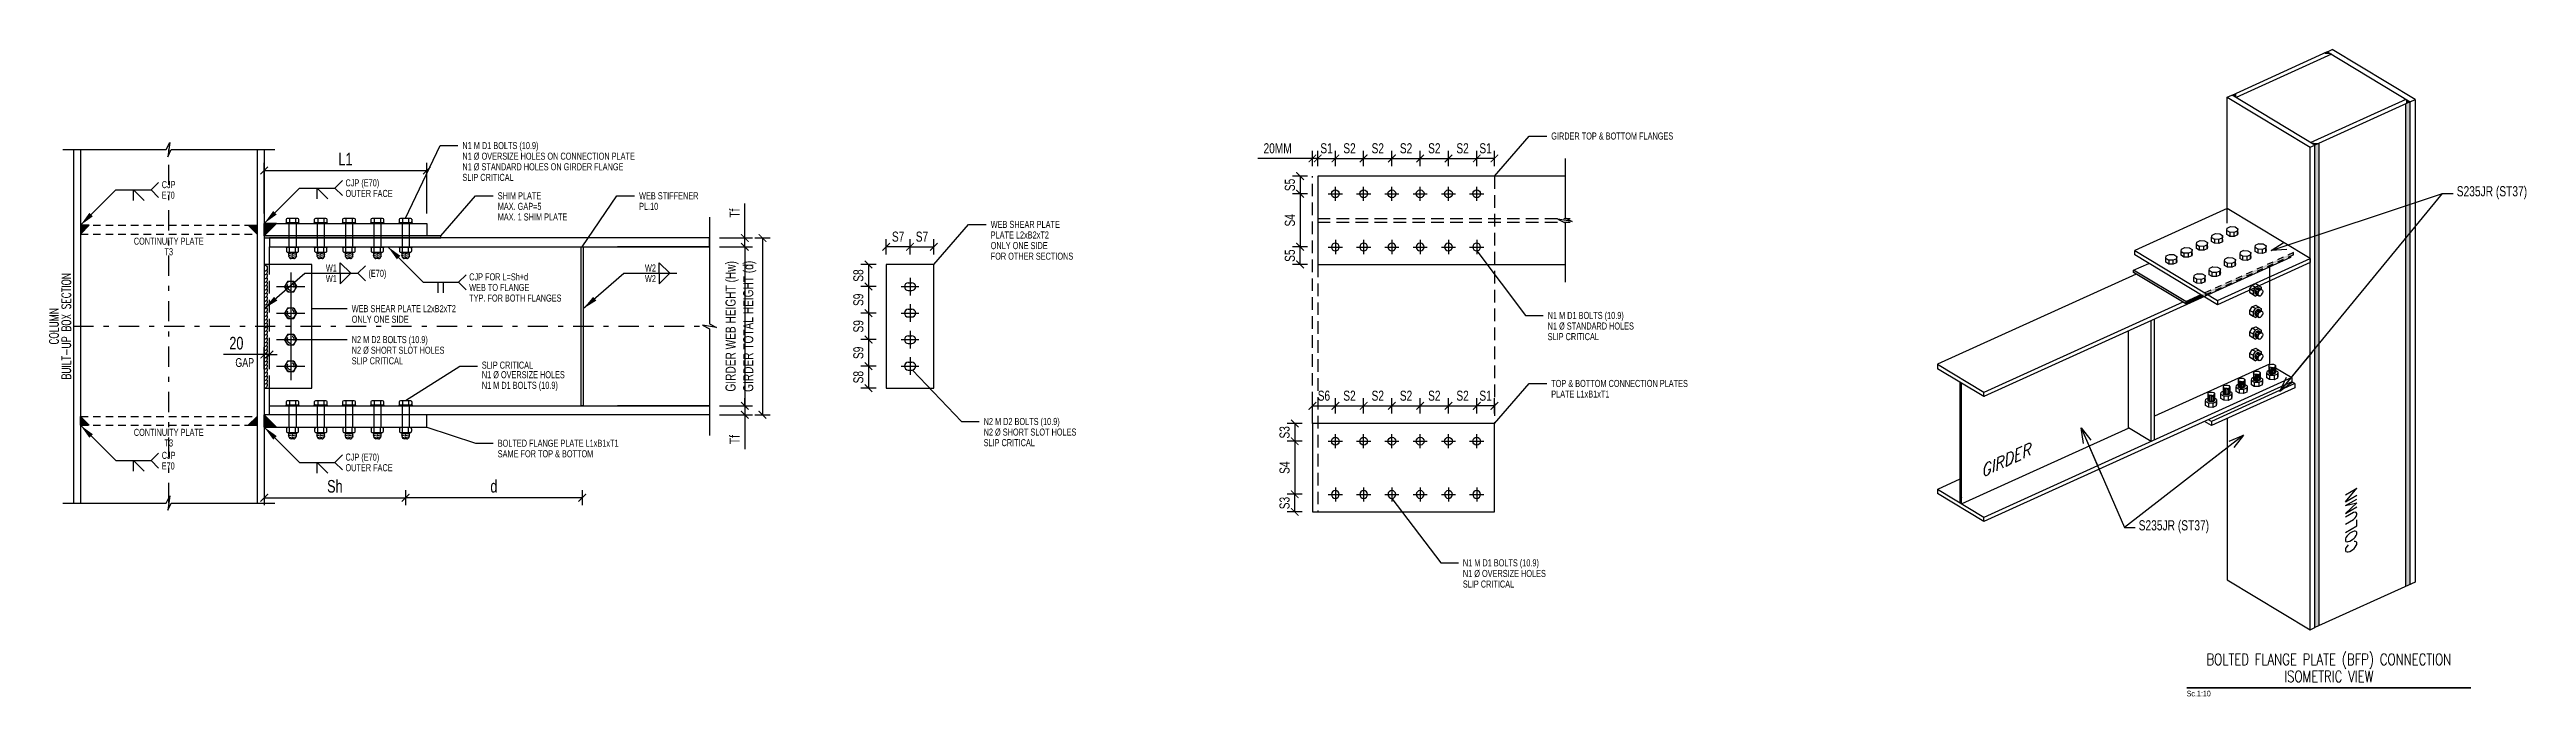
# Model space of a CAD drawing. Header units: millimetres. Extents: x 2772.1 to 2821.2, y 1269.4 to 1282.2.
import ezdxf
from ezdxf.enums import TextEntityAlignment as Align

# ---------------------------------------------------------------- set-up
doc = ezdxf.new("R2010")
doc.units = ezdxf.units.MM
doc.header["$MEASUREMENT"] = 0
for name, pattern in [('CENTER2', [1.125, 0.75, -0.125, 0.125, -0.125]), ('DASHDOT', [1, 0.5, -0.25, 0, -0.25]), ('HIDDEN', [0.375, 0.25, -0.125]), ('HIDDEN1', [0.25, 0.15, -0.1]), ('HIDDEN2', [0.1875, 0.125, -0.0625])]:
    doc.linetypes.add(name, pattern=pattern)
for name, color, linetype in [('2', 2, 'Continuous'), ('4', 1, 'Continuous'), ('AXE', 8, 'Continuous'), ('C1-0.1', 1, 'Continuous'), ('C2-0.2', 2, 'Continuous'), ('C3-0.3', 3, 'Continuous'), ('Dimensions & Leaders', 2, 'Continuous'), ('HATCH', 8, 'Continuous'), ('TEXT-0.2', 2, 'Continuous'), ('WELD', 11, 'Continuous')]:
    doc.layers.add(name, color=color, linetype=linetype)
doc.styles.add('ROMAND', font='ROMAND.SHX', dxfattribs={"width": 0.8})
doc.styles.add('ROMANS', font='romans', dxfattribs={"height": 0.2})
doc.styles.add('Romanx', font='romanx.shx')
doc.styles.add('Romanx-Dim', font='romanx.shx', dxfattribs={"width": 0.75})
doc.dimstyles.new('DIM-10', dxfattribs={"dimtxt": 0.2, "dimasz": 0.15, "dimexe": 0.15, "dimexo": 0.2, "dimgap": 0.1, "dimtad": 1, "dimdec": 0, "dimlfac": 100, "dimtxsty": 'Romanx-Dim', "dimblk": 'ARCHTICK', "dimcen": 0, "dimclrd": 2, "dimclre": 2, "dimclrt": 2, "dimadec": 0, "dimazin": 0, "dimtfac": 1, "dimtdec": 0, "dimtmove": 0, "dimatfit": 3, "dimfxl": 1, "dimarcsym": 0})
doc.dimstyles.new('LEADER', dxfattribs={"dimtxt": 0.2, "dimasz": 0.3, "dimexe": 0.15, "dimexo": 0, "dimgap": 0.1, "dimtad": 1, "dimdec": 0, "dimlfac": 100, "dimtxsty": 'Romanx', "dimcen": 0, "dimclrd": 2, "dimclre": 2, "dimclrt": 2, "dimadec": 0, "dimazin": 0, "dimtfac": 1, "dimtdec": 0, "dimtmove": 0, "dimatfit": 3, "dimfxl": 1, "dimarcsym": 0})
pattern_1 = [(0, (2587.531001, 1255.717417), (0.0028125, 0.005625), [0, -0.005625])]

msp = doc.modelspace()

# ---------------------------------------------------------------- texts
at = {"layer": '2', "linetype": 'CENTER2', "style": 'Romanx', "width": 0.75}
for p in [(2819.805, 1279.357), (2813.505, 1272.741)]:
    msp.add_text('S235JR (ST37)', height=0.20177, dxfattribs=at).set_placement(p, align=Align.MIDDLE_LEFT)
at = {"layer": '2', "linetype": 'CENTER2', "style": 'ROMANS', "width": 0.75}
for s, p in [('BOLTED FLANGE PLATE (BFP) CONNECTION', (2817.272, 1270.086)), ('ISOMETRIC VIEW', (2817.272, 1269.748))]:
    msp.add_text(s, height=0.2254, dxfattribs=at).set_placement(p, align=Align.MIDDLE_CENTER)
at = {"layer": 'Dimensions & Leaders', "color": 3, "linetype": 'Continuous', "insert": (2775.989, 1275.964), "char_height": 0.175, "attachment_point": 5, "style": 'Romanx-Dim'}
msp.add_mtext('GAP', dxfattribs=at)
at = {"layer": 'TEXT-0.2', "color": 7, "linetype": 'CENTER2', "style": 'Romanx', "width": 0.75}
for s, p in [('N1 M D1 BOLTS (10.9)', (2780.301, 1280.262)), ('N1 %%C OVERSIZE HOLES ON CONNECTION PLATE', (2780.301, 1280.052)), ('GIRDER TOP & BOTTOM FLANGES', (2801.869, 1280.451)), ('CJP (E70)', (2777.985, 1279.524)), ('SLIP CRITICAL', (2780.301, 1279.632)), ('N1 %%C STANDARD HOLES ON GIRDER FLANGE', (2780.301, 1279.842)), ('CJP', (2774.345, 1279.489)), ('E70', (2774.345, 1279.279)), ('OUTER FACE', (2777.985, 1279.314)), ('SHIM PLATE', (2781.001, 1279.268)), ('MAX. GAP=5', (2781.001, 1279.058)), ('WEB STIFFENER', (2783.801, 1279.268)), ('PL.10', (2783.801, 1279.058)), ('MAX. 1 SHIM PLATE', (2781.001, 1278.848)), ('WEB SHEAR PLATE', (2790.766, 1278.701)), ('ONLY ONE SIDE', (2790.766, 1278.281)), ('PLATE L2xB2xT2', (2790.766, 1278.491)), ('FOR OTHER SECTIONS', (2790.766, 1278.071)), ('(E70)', (2778.44, 1277.732)), ('CJP FOR L=Sh+d', (2780.435, 1277.662)), ('WEB TO FLANGE', (2780.435, 1277.452)), ('TYP. FOR BOTH FLANGES', (2780.435, 1277.242)), ('WEB SHEAR PLATE L2xB2xT2', (2778.109, 1277.032)), ('ONLY ONE SIDE', (2778.109, 1276.822)), ('N1 M D1 BOLTS (10.9)', (2801.799, 1276.898)), ('N1 %%C STANDARD HOLES', (2801.799, 1276.688)), ('N2 M D2 BOLTS (10.9)', (2778.109, 1276.419)), ('N2 %%C SHORT SLOT HOLES', (2778.109, 1276.209)), ('SLIP CRITICAL', (2801.799, 1276.478)), ('SLIP CRITICAL', (2778.109, 1275.999)), ('SLIP CRITICAL', (2780.686, 1275.914)), ('N1 %%C OVERSIZE HOLES', (2780.686, 1275.724)), ('N1 M D1 BOLTS (10.9)', (2780.686, 1275.514)), ('TOP & BOTTOM CONNECTION PLATES', (2801.869, 1275.551)), ('PLATE L1xB1xT1', (2801.869, 1275.341)), ('N2 M D2 BOLTS (10.9)', (2790.626, 1274.798)), ('CJP', (2774.345, 1274.127)), ('SAME FOR TOP & BOTTOM', (2781.001, 1274.158)), ('BOLTED FLANGE PLATE L1xB1xT1', (2781.001, 1274.368)), ('SLIP CRITICAL', (2790.626, 1274.378)), ('N2 %%C SHORT SLOT HOLES', (2790.626, 1274.588)), ('E70', (2774.345, 1273.917)), ('CJP (E70)', (2777.985, 1274.092)), ('OUTER FACE', (2777.985, 1273.882)), ('N1 M D1 BOLTS (10.9)', (2800.119, 1271.998)), ('N1 %%C OVERSIZE HOLES', (2800.119, 1271.788)), ('SLIP CRITICAL', (2800.119, 1271.578))]:
    msp.add_text(s, height=0.14, dxfattribs=at).set_placement(p, align=Align.MIDDLE_LEFT)
at = {"layer": 'TEXT-0.2', "linetype": 'CENTER2', "style": 'Romanx', "width": 0.75}
for s, p in [('CONTINUITY PLATE', (2774.485, 1278.369)), ('T3', (2774.485, 1278.159)), ('W1', (2777.705, 1277.837)), ('W1', (2777.705, 1277.627)), ('W2', (2784.026, 1277.837)), ('W2', (2784.026, 1277.627)), ('CONTINUITY PLATE', (2774.485, 1274.582)), ('T3', (2774.485, 1274.372))]:
    msp.add_text(s, height=0.14, dxfattribs=at).set_placement(p, align=Align.MIDDLE_CENTER)
at = {"layer": 'TEXT-0.2', "style": 'ROMAND', "width": 0.75}
for s, p in [('BUILT-UP BOX SECTION', (2772.455, 1276.682)), ('COLUMN', (2772.21, 1276.682))]:
    msp.add_text(s, height=0.175, rotation=90, dxfattribs=at).set_placement(p, align=Align.MIDDLE_CENTER)
at = {"layer": 'TEXT-0.2', "style": 'ROMAND'}
for s, rotation, oblique, p in [('GIRDER', 25, 30, (2810.845, 1274.017)), ('COLUMN', 90, 330, (2817.714, 1272.895))]:
    msp.add_text(s, height=0.2254, rotation=rotation, dxfattribs=dict(at, oblique=oblique)).set_placement(p, align=Align.MIDDLE_CENTER)
at = {"layer": 'TEXT-0.2', "linetype": 'CENTER2', "style": 'Romanx', "width": 0.75}
msp.add_text('Sc.1:10', height=0.1127, dxfattribs=at).set_placement((2814.455, 1269.409), align=Align.MIDDLE_LEFT)

# ---------------------------------------------------------------- blocks, each defined once
blk = doc.blocks.new('_ARCHTICK')
at = {"color": 0, "linetype": 'ByBlock', "const_width": 0.15}
blk.add_lwpolyline([(-0.5, -0.5), (0.5, 0.5)], dxfattribs=at)
blk = doc.blocks.new('*D62')
at = {"layer": 'Defpoints', "color": 0, "linetype": 'Continuous', "transparency": 16777216}
for p in [(2779.595, 1279.769), (2776.375, 1278.719), (2779.595, 1278.719)]:
    blk.add_point(p, dxfattribs=at)
at = {"layer": 'Dimensions & Leaders', "color": 2, "linetype": 'Continuous', "lineweight": -2, "transparency": 16777216}
for p, q in [((2776.375, 1278.919), (2776.375, 1279.919)), ((2776.375, 1279.769), (2779.595, 1279.769)), ((2779.595, 1278.919), (2779.595, 1279.919))]:
    blk.add_line(p, q, dxfattribs=at)
at = {"layer": 'Dimensions & Leaders', "color": 2, "linetype": 'Continuous', "lineweight": -2, "transparency": 16777216, "xscale": 0.15, "yscale": 0.15, "zscale": 0.15, "rotation": 180}
blk.add_blockref('_ARCHTICK', (2776.375, 1279.769), dxfattribs=at)
at = {"layer": 'Dimensions & Leaders', "color": 2, "linetype": 'Continuous', "lineweight": -2, "transparency": 16777216, "xscale": 0.15, "yscale": 0.15, "zscale": 0.15}
blk.add_blockref('_ARCHTICK', (2779.595, 1279.769), dxfattribs=at)
at = {"layer": 'Dimensions & Leaders', "color": 3, "linetype": 'Continuous', "transparency": 16777216, "insert": (2777.985, 1279.994), "char_height": 0.25, "attachment_point": 5, "style": 'Romanx-Dim'}
blk.add_mtext('L1', dxfattribs=at)
blk = doc.blocks.new('*D63')
at = {"layer": 'Defpoints', "color": 0, "linetype": 'Continuous', "transparency": 16777216}
for p in [(2785.195, 1278.257), (2785.195, 1275.107), (2785.895, 1275.107)]:
    blk.add_point(p, dxfattribs=at)
at = {"layer": 'Dimensions & Leaders', "color": 2, "linetype": 'Continuous', "lineweight": -2, "transparency": 16777216}
for p, q in [((2785.395, 1278.257), (2786.045, 1278.257)), ((2785.895, 1278.257), (2785.895, 1275.107)), ((2785.395, 1275.107), (2786.045, 1275.107))]:
    blk.add_line(p, q, dxfattribs=at)
at = {"layer": 'Dimensions & Leaders', "color": 2, "linetype": 'Continuous', "lineweight": -2, "transparency": 16777216, "xscale": 0.15, "yscale": 0.15, "zscale": 0.15}
for p, rotation in [((2785.895, 1278.257), 90), ((2785.895, 1275.107), 270)]:
    blk.add_blockref('_ARCHTICK', p, dxfattribs=dict(at, rotation=rotation))
at = {"layer": 'Dimensions & Leaders', "color": 2, "linetype": 'Continuous', "transparency": 16777216, "insert": (2785.643, 1276.682), "char_height": 0.2, "attachment_point": 5, "rotation": 90, "style": 'Romanx-Dim'}
blk.add_mtext('GIRDER WEB HEIGHT (Hw)', dxfattribs=at)
blk = doc.blocks.new('*D64')
at = {"layer": 'Defpoints', "color": 0, "linetype": 'Continuous', "transparency": 16777216}
for p in [(2785.195, 1278.432), (2785.195, 1278.257), (2785.895, 1278.432)]:
    blk.add_point(p, dxfattribs=at)
at = {"layer": 'Dimensions & Leaders', "color": 2, "linetype": 'Continuous', "lineweight": -2, "transparency": 16777216}
for p, q in [((2785.895, 1278.432), (2785.895, 1279.114)), ((2785.395, 1278.432), (2786.045, 1278.432)), ((2785.395, 1278.257), (2786.045, 1278.257)), ((2785.895, 1278.257), (2785.895, 1278.432)), ((2785.895, 1278.257), (2785.895, 1278.107))]:
    blk.add_line(p, q, dxfattribs=at)
at = {"layer": 'Dimensions & Leaders', "color": 2, "linetype": 'Continuous', "lineweight": -2, "transparency": 16777216, "xscale": 0.15, "yscale": 0.15, "zscale": 0.15}
for p, rotation in [((2785.895, 1278.432), 270), ((2785.895, 1278.257), 90)]:
    blk.add_blockref('_ARCHTICK', p, dxfattribs=dict(at, rotation=rotation))
at = {"layer": 'Dimensions & Leaders', "color": 2, "linetype": 'Continuous', "transparency": 16777216, "insert": (2785.695, 1278.925), "char_height": 0.2, "attachment_point": 5, "rotation": 90, "style": 'Romanx-Dim'}
blk.add_mtext('Tf', dxfattribs=at)
blk = doc.blocks.new('*D65')
at = {"layer": 'Defpoints', "color": 0, "linetype": 'Continuous', "transparency": 16777216}
for p in [(2785.195, 1275.107), (2785.195, 1274.932), (2785.895, 1274.932)]:
    blk.add_point(p, dxfattribs=at)
at = {"layer": 'Dimensions & Leaders', "color": 2, "linetype": 'Continuous', "lineweight": -2, "transparency": 16777216}
for p, q in [((2785.895, 1275.107), (2785.895, 1275.257)), ((2785.395, 1275.107), (2786.045, 1275.107)), ((2785.395, 1274.932), (2786.045, 1274.932)), ((2785.895, 1275.107), (2785.895, 1274.932)), ((2785.895, 1274.932), (2785.895, 1274.25))]:
    blk.add_line(p, q, dxfattribs=at)
at = {"layer": 'Dimensions & Leaders', "color": 2, "linetype": 'Continuous', "lineweight": -2, "transparency": 16777216, "xscale": 0.15, "yscale": 0.15, "zscale": 0.15}
for p, rotation in [((2785.895, 1275.107), 270), ((2785.895, 1274.932), 90)]:
    blk.add_blockref('_ARCHTICK', p, dxfattribs=dict(at, rotation=rotation))
at = {"layer": 'Dimensions & Leaders', "color": 2, "linetype": 'Continuous', "transparency": 16777216, "insert": (2785.695, 1274.439), "char_height": 0.2, "attachment_point": 5, "rotation": 90, "style": 'Romanx-Dim'}
blk.add_mtext('Tf', dxfattribs=at)
blk = doc.blocks.new('M20')
at = {"layer": 'AXE', "ltscale": 0.25}
for p, q in [((-0.4, 0), (0.4, 0)), ((0, -0.4), (0, 0.4))]:
    blk.add_line(p, q, dxfattribs=at)
at = {"layer": 'C1-0.1'}
for p, q in [((-0.086, 0.15), (-0.172, 0)), ((-0.086, -0.15), (-0.172, 0)), ((-0.086, 0.15), (0.086, 0.15)), ((0.086, 0.15), (0.172, 0)), ((0.086, -0.15), (0.172, 0)), ((-0.086, -0.15), (0.086, -0.15))]:
    blk.add_line(p, q, dxfattribs=at)
blk.add_circle((0, 0), 0.15, dxfattribs=at)
at = {"layer": 'C1-0.1', "linetype": 'HIDDEN', "ltscale": 0.4}
blk.add_circle((0, 0), 0.1, dxfattribs=at)
blk = doc.blocks.new('*U10')
at = {"layer": 'WELD', "color": 1, "ltscale": 0.75}
for centre, start in [((-3.413, -0.002), 53.00942), ((-3.306, -0.002), 53.00942), ((-3.199, -0.002), 53.00942), ((-3.093, -0.002), 53.00942), ((-2.986, -0.002), 53.00942), ((-2.879, -0.002), 53.00942), ((-2.772, -0.002), 53.00942), ((-2.666, -0.002), 53.00942), ((-2.559, -0.002), 53.00942), ((-2.452, -0.002), 53.00942), ((-2.346, -0.002), 53.00942), ((-2.239, -0.002), 53.00942), ((-2.132, -0.002), 53.00942), ((-2.025, -0.002), 53.00942), ((-1.919, -0.002), 53.00942), ((-1.812, -0.002), 53.00942), ((-1.705, -0.002), 53.00942), ((-1.599, -0.002), 53.00942), ((-1.492, -0.002), 53.00942), ((-1.385, -0.002), 53.00942), ((-1.278, -0.002), 53.00942), ((-1.172, -0.002), 53.00942), ((-1.065, -0.002), 53.00942), ((-0.958, -0.002), 53.00942), ((-0.852, -0.002), 53.00942), ((-0.745, -0.002), 53.00942), ((-0.638, -0.002), 53.00942), ((-0.531, -0.002), 53.00942), ((-0.425, -0.002), 53.00942), ((-0.318, -0.002), 53.00942), ((-0.211, -0.002), 53.00942), ((-0.105, -0.002), 1.09316)]:
    blk.add_arc(centre, 0.0887, start, 178.90684, dxfattribs=at)
blk = doc.blocks.new('BFP-BOLTM20-2')
at = {"layer": 'C1-0.1'}
h = blk.add_hatch(color=256, dxfattribs=at)
edge = h.paths.add_edge_path()
edge.add_line((-0.052, 0.154), (-0.087, 0.154))
edge.add_line((-0.087, 0.154), (-0.087, 0.119))
edge.add_ellipse((-0.052, 0.119), major_axis=(0.0245, 0.0245), ratio=1, start_angle=45, end_angle=135, ccw=False)
edge = h.paths.add_edge_path()
edge.add_line((-0.087, 0.154), (-0.121, 0.154))
edge.add_ellipse((-0.121, 0.119), major_axis=(0.0245, 0.0245), ratio=1, start_angle=-45, end_angle=45, ccw=False)
edge.add_line((-0.087, 0.119), (-0.087, 0.154))
h = blk.add_hatch(color=256, dxfattribs=at)
edge = h.paths.add_edge_path()
edge.add_line((-0.052, 0.015), (-0.087, 0.015))
edge.add_line((-0.087, 0.015), (-0.087, 0.05))
edge.add_ellipse((-0.052, 0.05), major_axis=(0.0245, -0.0245), ratio=1, start_angle=225, end_angle=315)
edge = h.paths.add_edge_path()
edge.add_line((-0.087, 0.015), (-0.121, 0.015))
edge.add_ellipse((-0.121, 0.05), major_axis=(0.0245, 0.0245), ratio=1, start_angle=225, end_angle=315)
edge.add_line((-0.087, 0.05), (-0.087, 0.015))
h = blk.add_hatch(color=256, dxfattribs=at)
edge = h.paths.add_edge_path()
edge.add_line((0.052, 0.154), (0.087, 0.154))
edge.add_line((0.087, 0.154), (0.087, 0.119))
edge.add_ellipse((0.052, 0.119), major_axis=(0.0245, -0.0245), ratio=1, start_angle=45, end_angle=135)
edge = h.paths.add_edge_path()
edge.add_line((0.087, 0.154), (0.121, 0.154))
edge.add_ellipse((0.121, 0.119), major_axis=(0.0245, 0.0245), ratio=1, start_angle=45, end_angle=135)
edge.add_line((0.087, 0.119), (0.087, 0.154))
h = blk.add_hatch(color=256, dxfattribs=at)
edge = h.paths.add_edge_path()
edge.add_line((0.052, 0.015), (0.087, 0.015))
edge.add_line((0.087, 0.015), (0.087, 0.05))
edge.add_ellipse((0.052, 0.05), major_axis=(0.0245, 0.0245), ratio=1, start_angle=225, end_angle=315, ccw=False)
edge = h.paths.add_edge_path()
edge.add_line((0.087, 0.015), (0.121, 0.015))
edge.add_ellipse((0.121, 0.05), major_axis=(0.0245, 0.0245), ratio=1, start_angle=135, end_angle=225, ccw=False)
edge.add_line((0.087, 0.05), (0.087, 0.015))
h = blk.add_hatch(color=256, dxfattribs=at)
edge = h.paths.add_edge_path()
edge.add_line((-0.052, -0.675), (-0.087, -0.675))
edge.add_line((-0.087, -0.675), (-0.087, -0.71))
edge.add_ellipse((-0.052, -0.71), major_axis=(0.0245, 0.0245), ratio=1, start_angle=45, end_angle=135, ccw=False)
edge = h.paths.add_edge_path()
edge.add_line((-0.087, -0.675), (-0.121, -0.675))
edge.add_ellipse((-0.121, -0.71), major_axis=(0.0245, -0.0245), ratio=1, start_angle=45, end_angle=135, ccw=False)
edge.add_line((-0.087, -0.71), (-0.087, -0.675))
h = blk.add_hatch(color=256, dxfattribs=at)
edge = h.paths.add_edge_path()
edge.add_line((0.052, -0.675), (0.087, -0.675))
edge.add_line((0.087, -0.675), (0.087, -0.71))
edge.add_ellipse((0.052, -0.71), major_axis=(0.0245, -0.0245), ratio=1, start_angle=45, end_angle=135)
edge = h.paths.add_edge_path()
edge.add_line((0.087, -0.675), (0.121, -0.675))
edge.add_ellipse((0.121, -0.71), major_axis=(0.0245, -0.0245), ratio=1, start_angle=135, end_angle=225)
edge.add_line((0.087, -0.71), (0.087, -0.675))
h = blk.add_hatch(color=256, dxfattribs=at)
edge = h.paths.add_edge_path()
edge.add_line((-0.052, -0.814), (-0.087, -0.814))
edge.add_line((-0.087, -0.814), (-0.087, -0.779))
edge.add_ellipse((-0.052, -0.779), major_axis=(0.0245, -0.0245), ratio=1, start_angle=225, end_angle=315)
edge = h.paths.add_edge_path()
edge.add_line((-0.087, -0.814), (-0.121, -0.814))
edge.add_ellipse((-0.121, -0.779), major_axis=(0.0245, -0.0245), ratio=1, start_angle=315, end_angle=405)
edge.add_line((-0.087, -0.779), (-0.087, -0.814))
h = blk.add_hatch(color=256, dxfattribs=at)
edge = h.paths.add_edge_path()
edge.add_line((0.052, -0.814), (0.087, -0.814))
edge.add_line((0.087, -0.814), (0.087, -0.779))
edge.add_ellipse((0.052, -0.779), major_axis=(0.0245, 0.0245), ratio=1, start_angle=225, end_angle=315, ccw=False)
edge = h.paths.add_edge_path()
edge.add_line((0.087, -0.814), (0.121, -0.814))
edge.add_ellipse((0.121, -0.779), major_axis=(0.0245, -0.0245), ratio=1, start_angle=225, end_angle=315, ccw=False)
edge.add_line((0.087, -0.779), (0.087, -0.814))
for p, q in [((0.192, 0.015), (-0.192, 0.015)), ((-0.192, 0.015), (-0.192, 0)), ((-0.192, 0), (0.192, 0)), ((-0.173, 0.05), (-0.173, 0.119)), ((-0.138, 0.154), (0.138, 0.154)), ((0.138, 0.015), (-0.138, 0.015)), ((-0.1, 0), (-0.1, -0.66)), ((-0.087, 0.154), (-0.087, 0.015)), ((0.087, 0.154), (0.087, 0.015)), ((0.1, 0), (0.1, -0.66)), ((0.173, 0.119), (0.173, 0.05)), ((0.192, 0), (0.192, 0.015)), ((-0.192, -0.675), (-0.192, -0.66)), ((-0.192, -0.66), (0.192, -0.66)), ((0.192, -0.675), (-0.192, -0.675)), ((0.138, -0.675), (-0.138, -0.675)), ((-0.087, -0.814), (-0.087, -0.675)), ((0.087, -0.814), (0.087, -0.675)), ((0.192, -0.66), (0.192, -0.675)), ((-0.173, -0.71), (-0.173, -0.779)), ((-0.138, -0.814), (0.138, -0.814)), ((-0.113, -0.852), (0.007, -0.831)), ((-0.1, -0.865), (-0.113, -0.852)), ((-0.113, -0.903), (0.007, -0.882)), ((-0.1, -0.916), (-0.113, -0.903)), ((-0.1, -0.849), (-0.1, -0.813)), ((-0.1, -0.901), (-0.1, -0.865)), ((-0.1, -0.93), (-0.1, -0.916)), ((-0.1, -0.93), (-0.1, -0.916)), ((-0.096, -0.951), (0.007, -0.933)), ((0, -0.993), (-0.037, -0.993)), ((0.113, -0.838), (-0.007, -0.859)), ((0.113, -0.889), (-0.007, -0.91)), ((0.113, -0.94), (-0.007, -0.961)), ((0.038, -0.993), (0, -0.993)), ((0.1, -0.814), (0.1, -0.825)), ((0.1, -0.825), (0.113, -0.838)), ((0.1, -0.84), (0.1, -0.876)), ((0.1, -0.876), (0.113, -0.889)), ((0.1, -0.891), (0.1, -0.927)), ((0.1, -0.927), (0.113, -0.94)), ((0.173, -0.779), (0.173, -0.71))]:
    blk.add_line(p, q, dxfattribs=at)
for centre, start, end in [((-0.037, -0.93), 180, 270), ((0.038, -0.93), 270, 348.40644)]:
    blk.add_arc(centre, 0.0625, start, end, dxfattribs=at)
at = {"layer": 'C1-0.1', "extrusion": (0, 0, -1)}
for centre, major_axis, start_param, end_param in [((-0.138, 0.119), (0.0245, 0.0245), 3.926991, 5.497787), ((-0.138, 0.05), (0.0245, -0.0245), 0.785398, 2.356194), ((0.138, 0.119), (0.0245, -0.0245), 3.926991, 5.497787), ((0.138, 0.05), (0.0245, 0.0245), 0.785398, 2.356194)]:
    blk.add_ellipse(centre, major_axis=major_axis, ratio=1, start_param=start_param, end_param=end_param, dxfattribs=at)
at = {"layer": 'C1-0.1'}
for centre, major_axis, start_param, end_param in [((-0.138, -0.71), (-0.0245, 0.0245), -0.785398, 0.785398), ((0.138, -0.71), (0.0245, 0.0245), 5.497787, 7.068583), ((-0.138, -0.779), (0.0245, 0.0245), 2.356194, 3.926991), ((0.138, -0.779), (-0.0245, 0.0245), 2.356194, 3.926991)]:
    blk.add_ellipse(centre, major_axis=major_axis, ratio=1, start_param=start_param, end_param=end_param, dxfattribs=at)
blk = doc.blocks.new('*D51')
at = {"layer": 'Defpoints', "color": 0, "linetype": 'Continuous', "transparency": 16777216}
for p in [(2785.895, 1278.432), (2785.895, 1274.932), (2786.245, 1274.932)]:
    blk.add_point(p, dxfattribs=at)
at = {"layer": 'Dimensions & Leaders', "color": 2, "linetype": 'Continuous', "lineweight": -2, "transparency": 16777216}
for p, q in [((2786.095, 1278.432), (2786.395, 1278.432)), ((2786.245, 1278.432), (2786.245, 1274.932)), ((2786.095, 1274.932), (2786.395, 1274.932))]:
    blk.add_line(p, q, dxfattribs=at)
at = {"layer": 'Dimensions & Leaders', "color": 2, "linetype": 'Continuous', "lineweight": -2, "transparency": 16777216, "xscale": 0.15, "yscale": 0.15, "zscale": 0.15}
for p, rotation in [((2786.245, 1278.432), 90), ((2786.245, 1274.932), 270)]:
    blk.add_blockref('_ARCHTICK', p, dxfattribs=dict(at, rotation=rotation))
at = {"layer": 'Dimensions & Leaders', "color": 2, "linetype": 'Continuous', "transparency": 16777216, "insert": (2785.993, 1276.682), "char_height": 0.2, "attachment_point": 5, "rotation": 90, "style": 'Romanx-Dim'}
blk.add_mtext('GIRDER TOTAL HEIGHT (d)', dxfattribs=at)
blk = doc.blocks.new('*D52')
at = {"layer": 'Defpoints', "color": 0, "linetype": 'Continuous', "transparency": 16777216}
for p in [(2776.375, 1273.637), (2779.175, 1273.637), (2779.175, 1273.287)]:
    blk.add_point(p, dxfattribs=at)
at = {"layer": 'Dimensions & Leaders', "color": 2, "linetype": 'Continuous', "lineweight": -2, "transparency": 16777216}
for p, q in [((2776.375, 1273.437), (2776.375, 1273.137)), ((2776.375, 1273.287), (2779.175, 1273.287)), ((2779.175, 1273.437), (2779.175, 1273.137))]:
    blk.add_line(p, q, dxfattribs=at)
at = {"layer": 'Dimensions & Leaders', "color": 2, "linetype": 'Continuous', "lineweight": -2, "transparency": 16777216, "xscale": 0.15, "yscale": 0.15, "zscale": 0.15, "rotation": 180}
blk.add_blockref('_ARCHTICK', (2776.375, 1273.287), dxfattribs=at)
at = {"layer": 'Dimensions & Leaders', "color": 2, "linetype": 'Continuous', "lineweight": -2, "transparency": 16777216, "xscale": 0.15, "yscale": 0.15, "zscale": 0.15}
blk.add_blockref('_ARCHTICK', (2779.175, 1273.287), dxfattribs=at)
at = {"layer": 'Dimensions & Leaders', "color": 3, "linetype": 'Continuous', "transparency": 16777216, "insert": (2777.775, 1273.512), "char_height": 0.25, "attachment_point": 5, "style": 'Romanx-Dim'}
blk.add_mtext('Sh', dxfattribs=at)
blk = doc.blocks.new('*D53')
at = {"layer": 'Defpoints', "color": 0, "linetype": 'Continuous', "transparency": 16777216}
for p in [(2779.175, 1273.637), (2779.175, 1273.287), (2782.675, 1273.637)]:
    blk.add_point(p, dxfattribs=at)
at = {"layer": 'Dimensions & Leaders', "color": 2, "linetype": 'Continuous', "lineweight": -2, "transparency": 16777216}
for p, q in [((2779.175, 1273.437), (2779.175, 1273.137)), ((2782.675, 1273.287), (2779.175, 1273.287)), ((2782.675, 1273.437), (2782.675, 1273.137))]:
    blk.add_line(p, q, dxfattribs=at)
at = {"layer": 'Dimensions & Leaders', "color": 2, "linetype": 'Continuous', "lineweight": -2, "transparency": 16777216, "xscale": 0.15, "yscale": 0.15, "zscale": 0.15, "rotation": 180}
blk.add_blockref('_ARCHTICK', (2779.175, 1273.287), dxfattribs=at)
at = {"layer": 'Dimensions & Leaders', "color": 2, "linetype": 'Continuous', "lineweight": -2, "transparency": 16777216, "xscale": 0.15, "yscale": 0.15, "zscale": 0.15}
blk.add_blockref('_ARCHTICK', (2782.675, 1273.287), dxfattribs=at)
at = {"layer": 'Dimensions & Leaders', "color": 3, "linetype": 'Continuous', "transparency": 16777216, "insert": (2780.925, 1273.512), "char_height": 0.25, "attachment_point": 5, "style": 'Romanx-Dim'}
blk.add_mtext('d', dxfattribs=at)
blk = doc.blocks.new('*D83')
at = {"layer": 'Defpoints', "color": 0, "transparency": 16777216}
for p in [(2789.64, 1278.257), (2789.168, 1277.907), (2789.64, 1277.907)]:
    blk.add_point(p, dxfattribs=at)
at = {"layer": 'Dimensions & Leaders', "color": 2, "lineweight": -2, "transparency": 16777216}
for p, q in [((2789.168, 1278.107), (2789.168, 1278.407)), ((2789.168, 1278.257), (2789.64, 1278.257)), ((2789.64, 1278.107), (2789.64, 1278.407))]:
    blk.add_line(p, q, dxfattribs=at)
at = {"layer": 'Dimensions & Leaders', "color": 2, "lineweight": -2, "transparency": 16777216, "xscale": 0.15, "yscale": 0.15, "zscale": 0.15, "rotation": 180}
blk.add_blockref('_ARCHTICK', (2789.168, 1278.257), dxfattribs=at)
at = {"layer": 'Dimensions & Leaders', "color": 2, "lineweight": -2, "transparency": 16777216, "xscale": 0.15, "yscale": 0.15, "zscale": 0.15}
blk.add_blockref('_ARCHTICK', (2789.64, 1278.257), dxfattribs=at)
at = {"layer": 'Dimensions & Leaders', "color": 2, "transparency": 16777216, "insert": (2789.404, 1278.457), "char_height": 0.2, "attachment_point": 5, "style": 'Romanx-Dim'}
blk.add_mtext('S7', dxfattribs=at)
blk = doc.blocks.new('*D84')
at = {"layer": 'Defpoints', "color": 0, "transparency": 16777216}
for p in [(2788.695, 1278.257), (2788.695, 1277.907), (2789.168, 1277.907)]:
    blk.add_point(p, dxfattribs=at)
at = {"layer": 'Dimensions & Leaders', "color": 2, "lineweight": -2, "transparency": 16777216}
for p, q in [((2788.695, 1278.107), (2788.695, 1278.407)), ((2789.168, 1278.257), (2788.695, 1278.257)), ((2789.168, 1278.107), (2789.168, 1278.407))]:
    blk.add_line(p, q, dxfattribs=at)
at = {"layer": 'Dimensions & Leaders', "color": 2, "lineweight": -2, "transparency": 16777216, "xscale": 0.15, "yscale": 0.15, "zscale": 0.15, "rotation": 180}
blk.add_blockref('_ARCHTICK', (2788.695, 1278.257), dxfattribs=at)
at = {"layer": 'Dimensions & Leaders', "color": 2, "lineweight": -2, "transparency": 16777216, "xscale": 0.15, "yscale": 0.15, "zscale": 0.15}
blk.add_blockref('_ARCHTICK', (2789.168, 1278.257), dxfattribs=at)
at = {"layer": 'Dimensions & Leaders', "color": 2, "transparency": 16777216, "insert": (2788.932, 1278.457), "char_height": 0.2, "attachment_point": 5, "style": 'Romanx-Dim'}
blk.add_mtext('S7', dxfattribs=at)
blk = doc.blocks.new('*D85')
at = {"layer": 'Defpoints', "color": 0, "transparency": 16777216}
for p in [(2788.695, 1277.907), (2788.345, 1277.469), (2788.695, 1277.469)]:
    blk.add_point(p, dxfattribs=at)
at = {"layer": 'Dimensions & Leaders', "color": 2, "lineweight": -2, "transparency": 16777216}
for p, q in [((2788.495, 1277.907), (2788.195, 1277.907)), ((2788.345, 1277.907), (2788.345, 1277.469)), ((2788.495, 1277.469), (2788.195, 1277.469))]:
    blk.add_line(p, q, dxfattribs=at)
at = {"layer": 'Dimensions & Leaders', "color": 2, "lineweight": -2, "transparency": 16777216, "xscale": 0.15, "yscale": 0.15, "zscale": 0.15}
for p, rotation in [((2788.345, 1277.907), 90), ((2788.345, 1277.469), 270)]:
    blk.add_blockref('_ARCHTICK', p, dxfattribs=dict(at, rotation=rotation))
at = {"layer": 'Dimensions & Leaders', "color": 2, "transparency": 16777216, "insert": (2788.145, 1277.688), "char_height": 0.2, "attachment_point": 5, "rotation": 90, "style": 'Romanx-Dim'}
blk.add_mtext('S8', dxfattribs=at)
blk = doc.blocks.new('*D54')
at = {"layer": 'Defpoints', "color": 0, "transparency": 16777216}
for p in [(2788.695, 1277.469), (2788.345, 1276.944), (2788.695, 1276.944)]:
    blk.add_point(p, dxfattribs=at)
at = {"layer": 'Dimensions & Leaders', "color": 2, "lineweight": -2, "transparency": 16777216}
for p, q in [((2788.495, 1277.469), (2788.195, 1277.469)), ((2788.345, 1277.469), (2788.345, 1276.944)), ((2788.495, 1276.944), (2788.195, 1276.944))]:
    blk.add_line(p, q, dxfattribs=at)
at = {"layer": 'Dimensions & Leaders', "color": 2, "lineweight": -2, "transparency": 16777216, "xscale": 0.15, "yscale": 0.15, "zscale": 0.15}
for p, rotation in [((2788.345, 1277.469), 90), ((2788.345, 1276.944), 270)]:
    blk.add_blockref('_ARCHTICK', p, dxfattribs=dict(at, rotation=rotation))
at = {"layer": 'Dimensions & Leaders', "color": 2, "transparency": 16777216, "insert": (2788.145, 1277.207), "char_height": 0.2, "attachment_point": 5, "rotation": 90, "style": 'Romanx-Dim'}
blk.add_mtext('S9', dxfattribs=at)
blk = doc.blocks.new('*D55')
at = {"layer": 'Defpoints', "color": 0, "transparency": 16777216}
for p in [(2788.695, 1276.944), (2788.345, 1276.419), (2788.695, 1276.419)]:
    blk.add_point(p, dxfattribs=at)
at = {"layer": 'Dimensions & Leaders', "color": 2, "lineweight": -2, "transparency": 16777216}
for p, q in [((2788.495, 1276.944), (2788.195, 1276.944)), ((2788.345, 1276.944), (2788.345, 1276.419)), ((2788.495, 1276.419), (2788.195, 1276.419))]:
    blk.add_line(p, q, dxfattribs=at)
at = {"layer": 'Dimensions & Leaders', "color": 2, "lineweight": -2, "transparency": 16777216, "xscale": 0.15, "yscale": 0.15, "zscale": 0.15}
for p, rotation in [((2788.345, 1276.944), 90), ((2788.345, 1276.419), 270)]:
    blk.add_blockref('_ARCHTICK', p, dxfattribs=dict(at, rotation=rotation))
at = {"layer": 'Dimensions & Leaders', "color": 2, "transparency": 16777216, "insert": (2788.145, 1276.682), "char_height": 0.2, "attachment_point": 5, "rotation": 90, "style": 'Romanx-Dim'}
blk.add_mtext('S9', dxfattribs=at)
blk = doc.blocks.new('*D56')
at = {"layer": 'Defpoints', "color": 0, "transparency": 16777216}
for p in [(2788.695, 1276.419), (2788.345, 1275.894), (2788.695, 1275.894)]:
    blk.add_point(p, dxfattribs=at)
at = {"layer": 'Dimensions & Leaders', "color": 2, "lineweight": -2, "transparency": 16777216}
for p, q in [((2788.495, 1276.419), (2788.195, 1276.419)), ((2788.345, 1276.419), (2788.345, 1275.894)), ((2788.495, 1275.894), (2788.195, 1275.894))]:
    blk.add_line(p, q, dxfattribs=at)
at = {"layer": 'Dimensions & Leaders', "color": 2, "lineweight": -2, "transparency": 16777216, "xscale": 0.15, "yscale": 0.15, "zscale": 0.15}
for p, rotation in [((2788.345, 1276.419), 90), ((2788.345, 1275.894), 270)]:
    blk.add_blockref('_ARCHTICK', p, dxfattribs=dict(at, rotation=rotation))
at = {"layer": 'Dimensions & Leaders', "color": 2, "transparency": 16777216, "insert": (2788.145, 1276.157), "char_height": 0.2, "attachment_point": 5, "rotation": 90, "style": 'Romanx-Dim'}
blk.add_mtext('S9', dxfattribs=at)
blk = doc.blocks.new('*D86')
at = {"layer": 'Defpoints', "color": 0, "transparency": 16777216}
for p in [(2788.695, 1275.894), (2788.345, 1275.457), (2788.695, 1275.457)]:
    blk.add_point(p, dxfattribs=at)
at = {"layer": 'Dimensions & Leaders', "color": 2, "lineweight": -2, "transparency": 16777216}
for p, q in [((2788.495, 1275.894), (2788.195, 1275.894)), ((2788.345, 1275.894), (2788.345, 1275.457)), ((2788.495, 1275.457), (2788.195, 1275.457))]:
    blk.add_line(p, q, dxfattribs=at)
at = {"layer": 'Dimensions & Leaders', "color": 2, "lineweight": -2, "transparency": 16777216, "xscale": 0.15, "yscale": 0.15, "zscale": 0.15}
for p, rotation in [((2788.345, 1275.894), 90), ((2788.345, 1275.457), 270)]:
    blk.add_blockref('_ARCHTICK', p, dxfattribs=dict(at, rotation=rotation))
at = {"layer": 'Dimensions & Leaders', "color": 2, "transparency": 16777216, "insert": (2788.145, 1275.675), "char_height": 0.2, "attachment_point": 5, "rotation": 90, "style": 'Romanx-Dim'}
blk.add_mtext('S8', dxfattribs=at)
blk = doc.blocks.new('SHORT SLOT')
at = {"layer": 'C1-0.1', "ltscale": 0.4}
for p, q in [((-0.25, 0), (0.25, 0)), ((-0.05, 0.11), (0.05, 0.11)), ((0, 0.25), (0, -0.25)), ((-0.05, -0.11), (0.05, -0.11))]:
    blk.add_line(p, q, dxfattribs=at)
for centre, start, end in [((-0.05, 0), 90, 270), ((0.05, 0), 270, 90)]:
    blk.add_arc(centre, 0.11, start, end, dxfattribs=at)
blk = doc.blocks.new('*D57')
at = {"layer": 'Defpoints', "color": 0, "linetype": 'Continuous', "transparency": 16777216}
for p in [(2776.375, 1276.122), (2776.375, 1275.632), (2776.48, 1275.632)]:
    blk.add_point(p, dxfattribs=at)
at = {"layer": 'Dimensions & Leaders', "color": 2, "linetype": 'Continuous', "lineweight": -2, "transparency": 16777216}
for p, q in [((2776.375, 1275.832), (2776.375, 1276.272)), ((2776.48, 1275.832), (2776.48, 1276.272)), ((2776.375, 1276.122), (2775.572, 1276.122)), ((2776.48, 1276.122), (2776.375, 1276.122)), ((2776.48, 1276.122), (2776.63, 1276.122))]:
    blk.add_line(p, q, dxfattribs=at)
at = {"layer": 'Dimensions & Leaders', "color": 2, "linetype": 'Continuous', "lineweight": -2, "transparency": 16777216, "xscale": 0.15, "yscale": 0.15, "zscale": 0.15}
blk.add_blockref('_ARCHTICK', (2776.375, 1276.122), dxfattribs=at)
at = {"layer": 'Dimensions & Leaders', "color": 2, "linetype": 'Continuous', "lineweight": -2, "transparency": 16777216, "xscale": 0.15, "yscale": 0.15, "zscale": 0.15, "rotation": 180}
blk.add_blockref('_ARCHTICK', (2776.48, 1276.122), dxfattribs=at)
at = {"layer": 'Dimensions & Leaders', "color": 3, "linetype": 'Continuous', "transparency": 16777216, "insert": (2775.824, 1276.347), "char_height": 0.25, "attachment_point": 5, "style": 'Romanx-Dim'}
blk.add_mtext('20', dxfattribs=at)
blk = doc.blocks.new('HOLE')
at = {"layer": 'C1-0.1'}
for p, q in [((-0.2, 0), (0.2, 0)), ((0, -0.2), (0, 0.2))]:
    blk.add_line(p, q, dxfattribs=at)
blk.add_circle((0, 0), 0.11, dxfattribs=at)
blk = doc.blocks.new('*D58')
at = {"layer": 'Defpoints', "color": 0, "transparency": 16777216}
for p in [(2797.138, 1274.757), (2796.788, 1274.407), (2797.138, 1274.407)]:
    blk.add_point(p, dxfattribs=at)
at = {"layer": 'Dimensions & Leaders', "color": 2, "lineweight": -2, "transparency": 16777216}
for p, q in [((2796.938, 1274.757), (2796.638, 1274.757)), ((2796.788, 1274.757), (2796.788, 1274.407)), ((2796.938, 1274.407), (2796.638, 1274.407))]:
    blk.add_line(p, q, dxfattribs=at)
at = {"layer": 'Dimensions & Leaders', "color": 2, "lineweight": -2, "transparency": 16777216, "xscale": 0.15, "yscale": 0.15, "zscale": 0.15}
for p, rotation in [((2796.788, 1274.757), 90), ((2796.788, 1274.407), 270)]:
    blk.add_blockref('_ARCHTICK', p, dxfattribs=dict(at, rotation=rotation))
at = {"layer": 'Dimensions & Leaders', "color": 2, "transparency": 16777216, "insert": (2796.588, 1274.582), "char_height": 0.2, "attachment_point": 5, "rotation": 90, "style": 'Romanx-Dim'}
blk.add_mtext('S3', dxfattribs=at)
blk = doc.blocks.new('*D59')
at = {"layer": 'Defpoints', "color": 0, "transparency": 16777216}
for p in [(2796.788, 1273.357), (2797.138, 1273.357), (2797.138, 1273.007)]:
    blk.add_point(p, dxfattribs=at)
at = {"layer": 'Dimensions & Leaders', "color": 2, "lineweight": -2, "transparency": 16777216}
for p, q in [((2796.938, 1273.357), (2796.638, 1273.357)), ((2796.788, 1273.007), (2796.788, 1273.357)), ((2796.938, 1273.007), (2796.638, 1273.007))]:
    blk.add_line(p, q, dxfattribs=at)
at = {"layer": 'Dimensions & Leaders', "color": 2, "lineweight": -2, "transparency": 16777216, "xscale": 0.15, "yscale": 0.15, "zscale": 0.15}
for p, rotation in [((2796.788, 1273.357), 90), ((2796.788, 1273.007), 270)]:
    blk.add_blockref('_ARCHTICK', p, dxfattribs=dict(at, rotation=rotation))
at = {"layer": 'Dimensions & Leaders', "color": 2, "transparency": 16777216, "insert": (2796.588, 1273.182), "char_height": 0.2, "attachment_point": 5, "rotation": 90, "style": 'Romanx-Dim'}
blk.add_mtext('S3', dxfattribs=at)
blk = doc.blocks.new('*D60')
at = {"layer": 'Defpoints', "color": 0, "transparency": 16777216}
for p in [(2797.138, 1274.407), (2796.788, 1273.357), (2797.138, 1273.357)]:
    blk.add_point(p, dxfattribs=at)
at = {"layer": 'Dimensions & Leaders', "color": 2, "lineweight": -2, "transparency": 16777216}
for p, q in [((2796.938, 1274.407), (2796.638, 1274.407)), ((2796.788, 1274.407), (2796.788, 1273.357)), ((2796.938, 1273.357), (2796.638, 1273.357))]:
    blk.add_line(p, q, dxfattribs=at)
at = {"layer": 'Dimensions & Leaders', "color": 2, "lineweight": -2, "transparency": 16777216, "xscale": 0.15, "yscale": 0.15, "zscale": 0.15}
for p, rotation in [((2796.788, 1274.407), 90), ((2796.788, 1273.357), 270)]:
    blk.add_blockref('_ARCHTICK', p, dxfattribs=dict(at, rotation=rotation))
at = {"layer": 'Dimensions & Leaders', "color": 2, "transparency": 16777216, "insert": (2796.588, 1273.882), "char_height": 0.2, "attachment_point": 5, "rotation": 90, "style": 'Romanx-Dim'}
blk.add_mtext('S4', dxfattribs=at)
blk = doc.blocks.new('*D61')
at = {"layer": 'Defpoints', "color": 0, "transparency": 16777216}
for p in [(2797.138, 1274.757), (2797.593, 1275.107), (2797.593, 1274.757)]:
    blk.add_point(p, dxfattribs=at)
at = {"layer": 'Dimensions & Leaders', "color": 2, "lineweight": -2, "transparency": 16777216}
for p, q in [((2797.138, 1274.957), (2797.138, 1275.257)), ((2797.593, 1274.957), (2797.593, 1275.257)), ((2797.138, 1275.107), (2797.593, 1275.107))]:
    blk.add_line(p, q, dxfattribs=at)
at = {"layer": 'Dimensions & Leaders', "color": 2, "lineweight": -2, "transparency": 16777216, "xscale": 0.15, "yscale": 0.15, "zscale": 0.15, "rotation": 180}
blk.add_blockref('_ARCHTICK', (2797.138, 1275.107), dxfattribs=at)
at = {"layer": 'Dimensions & Leaders', "color": 2, "lineweight": -2, "transparency": 16777216, "xscale": 0.15, "yscale": 0.15, "zscale": 0.15}
blk.add_blockref('_ARCHTICK', (2797.593, 1275.107), dxfattribs=at)
at = {"layer": 'Dimensions & Leaders', "color": 2, "transparency": 16777216, "insert": (2797.366, 1275.307), "char_height": 0.2, "attachment_point": 5, "style": 'Romanx-Dim'}
blk.add_mtext('S6', dxfattribs=at)
blk = doc.blocks.new('*D66')
at = {"layer": 'Defpoints', "color": 0, "transparency": 16777216}
for p in [(2797.593, 1274.757), (2798.153, 1275.107), (2798.153, 1274.757)]:
    blk.add_point(p, dxfattribs=at)
at = {"layer": 'Dimensions & Leaders', "color": 2, "lineweight": -2, "transparency": 16777216}
for p, q in [((2797.593, 1274.957), (2797.593, 1275.257)), ((2798.153, 1274.957), (2798.153, 1275.257)), ((2797.593, 1275.107), (2798.153, 1275.107))]:
    blk.add_line(p, q, dxfattribs=at)
at = {"layer": 'Dimensions & Leaders', "color": 2, "lineweight": -2, "transparency": 16777216, "xscale": 0.15, "yscale": 0.15, "zscale": 0.15, "rotation": 180}
blk.add_blockref('_ARCHTICK', (2797.593, 1275.107), dxfattribs=at)
at = {"layer": 'Dimensions & Leaders', "color": 2, "lineweight": -2, "transparency": 16777216, "xscale": 0.15, "yscale": 0.15, "zscale": 0.15}
blk.add_blockref('_ARCHTICK', (2798.153, 1275.107), dxfattribs=at)
at = {"layer": 'Dimensions & Leaders', "color": 2, "transparency": 16777216, "insert": (2797.873, 1275.307), "char_height": 0.2, "attachment_point": 5, "style": 'Romanx-Dim'}
blk.add_mtext('S2', dxfattribs=at)
blk = doc.blocks.new('*D67')
at = {"layer": 'Defpoints', "color": 0, "transparency": 16777216}
for p in [(2798.153, 1274.757), (2798.713, 1275.107), (2798.713, 1274.757)]:
    blk.add_point(p, dxfattribs=at)
at = {"layer": 'Dimensions & Leaders', "color": 2, "lineweight": -2, "transparency": 16777216}
for p, q in [((2798.153, 1274.957), (2798.153, 1275.257)), ((2798.713, 1274.957), (2798.713, 1275.257)), ((2798.153, 1275.107), (2798.713, 1275.107))]:
    blk.add_line(p, q, dxfattribs=at)
at = {"layer": 'Dimensions & Leaders', "color": 2, "lineweight": -2, "transparency": 16777216, "xscale": 0.15, "yscale": 0.15, "zscale": 0.15, "rotation": 180}
blk.add_blockref('_ARCHTICK', (2798.153, 1275.107), dxfattribs=at)
at = {"layer": 'Dimensions & Leaders', "color": 2, "lineweight": -2, "transparency": 16777216, "xscale": 0.15, "yscale": 0.15, "zscale": 0.15}
blk.add_blockref('_ARCHTICK', (2798.713, 1275.107), dxfattribs=at)
at = {"layer": 'Dimensions & Leaders', "color": 2, "transparency": 16777216, "insert": (2798.433, 1275.307), "char_height": 0.2, "attachment_point": 5, "style": 'Romanx-Dim'}
blk.add_mtext('S2', dxfattribs=at)
blk = doc.blocks.new('*D68')
at = {"layer": 'Defpoints', "color": 0, "transparency": 16777216}
for p in [(2798.713, 1274.757), (2799.273, 1275.107), (2799.273, 1274.757)]:
    blk.add_point(p, dxfattribs=at)
at = {"layer": 'Dimensions & Leaders', "color": 2, "lineweight": -2, "transparency": 16777216}
for p, q in [((2798.713, 1274.957), (2798.713, 1275.257)), ((2799.273, 1274.957), (2799.273, 1275.257)), ((2798.713, 1275.107), (2799.273, 1275.107))]:
    blk.add_line(p, q, dxfattribs=at)
at = {"layer": 'Dimensions & Leaders', "color": 2, "lineweight": -2, "transparency": 16777216, "xscale": 0.15, "yscale": 0.15, "zscale": 0.15, "rotation": 180}
blk.add_blockref('_ARCHTICK', (2798.713, 1275.107), dxfattribs=at)
at = {"layer": 'Dimensions & Leaders', "color": 2, "lineweight": -2, "transparency": 16777216, "xscale": 0.15, "yscale": 0.15, "zscale": 0.15}
blk.add_blockref('_ARCHTICK', (2799.273, 1275.107), dxfattribs=at)
at = {"layer": 'Dimensions & Leaders', "color": 2, "transparency": 16777216, "insert": (2798.993, 1275.307), "char_height": 0.2, "attachment_point": 5, "style": 'Romanx-Dim'}
blk.add_mtext('S2', dxfattribs=at)
blk = doc.blocks.new('*D69')
at = {"layer": 'Defpoints', "color": 0, "transparency": 16777216}
for p in [(2799.273, 1274.757), (2799.833, 1275.107), (2799.833, 1274.757)]:
    blk.add_point(p, dxfattribs=at)
at = {"layer": 'Dimensions & Leaders', "color": 2, "lineweight": -2, "transparency": 16777216}
for p, q in [((2799.273, 1274.957), (2799.273, 1275.257)), ((2799.833, 1274.957), (2799.833, 1275.257)), ((2799.273, 1275.107), (2799.833, 1275.107))]:
    blk.add_line(p, q, dxfattribs=at)
at = {"layer": 'Dimensions & Leaders', "color": 2, "lineweight": -2, "transparency": 16777216, "xscale": 0.15, "yscale": 0.15, "zscale": 0.15, "rotation": 180}
blk.add_blockref('_ARCHTICK', (2799.273, 1275.107), dxfattribs=at)
at = {"layer": 'Dimensions & Leaders', "color": 2, "lineweight": -2, "transparency": 16777216, "xscale": 0.15, "yscale": 0.15, "zscale": 0.15}
blk.add_blockref('_ARCHTICK', (2799.833, 1275.107), dxfattribs=at)
at = {"layer": 'Dimensions & Leaders', "color": 2, "transparency": 16777216, "insert": (2799.553, 1275.307), "char_height": 0.2, "attachment_point": 5, "style": 'Romanx-Dim'}
blk.add_mtext('S2', dxfattribs=at)
blk = doc.blocks.new('*D70')
at = {"layer": 'Defpoints', "color": 0, "transparency": 16777216}
for p in [(2799.833, 1274.757), (2800.393, 1275.107), (2800.393, 1274.757)]:
    blk.add_point(p, dxfattribs=at)
at = {"layer": 'Dimensions & Leaders', "color": 2, "lineweight": -2, "transparency": 16777216}
for p, q in [((2799.833, 1274.957), (2799.833, 1275.257)), ((2800.393, 1274.957), (2800.393, 1275.257)), ((2799.833, 1275.107), (2800.393, 1275.107))]:
    blk.add_line(p, q, dxfattribs=at)
at = {"layer": 'Dimensions & Leaders', "color": 2, "lineweight": -2, "transparency": 16777216, "xscale": 0.15, "yscale": 0.15, "zscale": 0.15, "rotation": 180}
blk.add_blockref('_ARCHTICK', (2799.833, 1275.107), dxfattribs=at)
at = {"layer": 'Dimensions & Leaders', "color": 2, "lineweight": -2, "transparency": 16777216, "xscale": 0.15, "yscale": 0.15, "zscale": 0.15}
blk.add_blockref('_ARCHTICK', (2800.393, 1275.107), dxfattribs=at)
at = {"layer": 'Dimensions & Leaders', "color": 2, "transparency": 16777216, "insert": (2800.113, 1275.307), "char_height": 0.2, "attachment_point": 5, "style": 'Romanx-Dim'}
blk.add_mtext('S2', dxfattribs=at)
blk = doc.blocks.new('*D71')
at = {"layer": 'Defpoints', "color": 0, "transparency": 16777216}
for p in [(2800.393, 1275.107), (2800.393, 1274.757), (2800.743, 1274.757)]:
    blk.add_point(p, dxfattribs=at)
at = {"layer": 'Dimensions & Leaders', "color": 2, "lineweight": -2, "transparency": 16777216}
for p, q in [((2800.393, 1274.957), (2800.393, 1275.257)), ((2800.743, 1274.957), (2800.743, 1275.257)), ((2800.743, 1275.107), (2800.393, 1275.107))]:
    blk.add_line(p, q, dxfattribs=at)
at = {"layer": 'Dimensions & Leaders', "color": 2, "lineweight": -2, "transparency": 16777216, "xscale": 0.15, "yscale": 0.15, "zscale": 0.15, "rotation": 180}
blk.add_blockref('_ARCHTICK', (2800.393, 1275.107), dxfattribs=at)
at = {"layer": 'Dimensions & Leaders', "color": 2, "lineweight": -2, "transparency": 16777216, "xscale": 0.15, "yscale": 0.15, "zscale": 0.15}
blk.add_blockref('_ARCHTICK', (2800.743, 1275.107), dxfattribs=at)
at = {"layer": 'Dimensions & Leaders', "color": 2, "transparency": 16777216, "insert": (2800.568, 1275.307), "char_height": 0.2, "attachment_point": 5, "style": 'Romanx-Dim'}
blk.add_mtext('S1', dxfattribs=at)
blk = doc.blocks.new('*D72')
at = {"layer": 'Defpoints', "color": 0, "transparency": 16777216}
for p in [(2797.243, 1279.657), (2796.893, 1279.307), (2797.243, 1279.307)]:
    blk.add_point(p, dxfattribs=at)
at = {"layer": 'Dimensions & Leaders', "color": 2, "lineweight": -2, "transparency": 16777216}
for p, q in [((2797.043, 1279.657), (2796.743, 1279.657)), ((2796.893, 1279.657), (2796.893, 1279.307)), ((2797.043, 1279.307), (2796.743, 1279.307))]:
    blk.add_line(p, q, dxfattribs=at)
at = {"layer": 'Dimensions & Leaders', "color": 2, "lineweight": -2, "transparency": 16777216, "xscale": 0.15, "yscale": 0.15, "zscale": 0.15}
for p, rotation in [((2796.893, 1279.657), 90), ((2796.893, 1279.307), 270)]:
    blk.add_blockref('_ARCHTICK', p, dxfattribs=dict(at, rotation=rotation))
at = {"layer": 'Dimensions & Leaders', "color": 2, "transparency": 16777216, "insert": (2796.693, 1279.482), "char_height": 0.2, "attachment_point": 5, "rotation": 90, "style": 'Romanx-Dim'}
blk.add_mtext('S5', dxfattribs=at)
blk = doc.blocks.new('*D73')
at = {"layer": 'Defpoints', "color": 0, "transparency": 16777216}
for p in [(2796.893, 1278.257), (2797.243, 1278.257), (2797.243, 1277.907)]:
    blk.add_point(p, dxfattribs=at)
at = {"layer": 'Dimensions & Leaders', "color": 2, "lineweight": -2, "transparency": 16777216}
for p, q in [((2797.043, 1278.257), (2796.743, 1278.257)), ((2796.893, 1277.907), (2796.893, 1278.257)), ((2797.043, 1277.907), (2796.743, 1277.907))]:
    blk.add_line(p, q, dxfattribs=at)
at = {"layer": 'Dimensions & Leaders', "color": 2, "lineweight": -2, "transparency": 16777216, "xscale": 0.15, "yscale": 0.15, "zscale": 0.15}
for p, rotation in [((2796.893, 1278.257), 90), ((2796.893, 1277.907), 270)]:
    blk.add_blockref('_ARCHTICK', p, dxfattribs=dict(at, rotation=rotation))
at = {"layer": 'Dimensions & Leaders', "color": 2, "transparency": 16777216, "insert": (2796.693, 1278.082), "char_height": 0.2, "attachment_point": 5, "rotation": 90, "style": 'Romanx-Dim'}
blk.add_mtext('S5', dxfattribs=at)
blk = doc.blocks.new('*D74')
at = {"layer": 'Defpoints', "color": 0, "transparency": 16777216}
for p in [(2797.243, 1279.307), (2796.893, 1278.257), (2797.243, 1278.257)]:
    blk.add_point(p, dxfattribs=at)
at = {"layer": 'Dimensions & Leaders', "color": 2, "lineweight": -2, "transparency": 16777216}
for p, q in [((2797.043, 1279.307), (2796.743, 1279.307)), ((2796.893, 1279.307), (2796.893, 1278.257)), ((2797.043, 1278.257), (2796.743, 1278.257))]:
    blk.add_line(p, q, dxfattribs=at)
at = {"layer": 'Dimensions & Leaders', "color": 2, "lineweight": -2, "transparency": 16777216, "xscale": 0.15, "yscale": 0.15, "zscale": 0.15}
for p, rotation in [((2796.893, 1279.307), 90), ((2796.893, 1278.257), 270)]:
    blk.add_blockref('_ARCHTICK', p, dxfattribs=dict(at, rotation=rotation))
at = {"layer": 'Dimensions & Leaders', "color": 2, "transparency": 16777216, "insert": (2796.693, 1278.782), "char_height": 0.2, "attachment_point": 5, "rotation": 90, "style": 'Romanx-Dim'}
blk.add_mtext('S4', dxfattribs=at)
blk = doc.blocks.new('*D75')
at = {"layer": 'Defpoints', "color": 0, "transparency": 16777216}
for p in [(2797.243, 1279.657), (2797.593, 1280.007), (2797.593, 1279.657)]:
    blk.add_point(p, dxfattribs=at)
at = {"layer": 'Dimensions & Leaders', "color": 2, "lineweight": -2, "transparency": 16777216}
for p, q in [((2797.243, 1279.857), (2797.243, 1280.157)), ((2797.593, 1279.857), (2797.593, 1280.157)), ((2797.243, 1280.007), (2797.593, 1280.007))]:
    blk.add_line(p, q, dxfattribs=at)
at = {"layer": 'Dimensions & Leaders', "color": 2, "lineweight": -2, "transparency": 16777216, "xscale": 0.15, "yscale": 0.15, "zscale": 0.15, "rotation": 180}
blk.add_blockref('_ARCHTICK', (2797.243, 1280.007), dxfattribs=at)
at = {"layer": 'Dimensions & Leaders', "color": 2, "lineweight": -2, "transparency": 16777216, "xscale": 0.15, "yscale": 0.15, "zscale": 0.15}
blk.add_blockref('_ARCHTICK', (2797.593, 1280.007), dxfattribs=at)
at = {"layer": 'Dimensions & Leaders', "color": 2, "transparency": 16777216, "insert": (2797.418, 1280.207), "char_height": 0.2, "attachment_point": 5, "style": 'Romanx-Dim'}
blk.add_mtext('S1', dxfattribs=at)
blk = doc.blocks.new('*D76')
at = {"layer": 'Defpoints', "color": 0, "transparency": 16777216}
for p in [(2797.593, 1279.657), (2798.153, 1280.007), (2798.153, 1279.657)]:
    blk.add_point(p, dxfattribs=at)
at = {"layer": 'Dimensions & Leaders', "color": 2, "lineweight": -2, "transparency": 16777216}
for p, q in [((2797.593, 1279.857), (2797.593, 1280.157)), ((2798.153, 1279.857), (2798.153, 1280.157)), ((2797.593, 1280.007), (2798.153, 1280.007))]:
    blk.add_line(p, q, dxfattribs=at)
at = {"layer": 'Dimensions & Leaders', "color": 2, "lineweight": -2, "transparency": 16777216, "xscale": 0.15, "yscale": 0.15, "zscale": 0.15, "rotation": 180}
blk.add_blockref('_ARCHTICK', (2797.593, 1280.007), dxfattribs=at)
at = {"layer": 'Dimensions & Leaders', "color": 2, "lineweight": -2, "transparency": 16777216, "xscale": 0.15, "yscale": 0.15, "zscale": 0.15}
blk.add_blockref('_ARCHTICK', (2798.153, 1280.007), dxfattribs=at)
at = {"layer": 'Dimensions & Leaders', "color": 2, "transparency": 16777216, "insert": (2797.873, 1280.207), "char_height": 0.2, "attachment_point": 5, "style": 'Romanx-Dim'}
blk.add_mtext('S2', dxfattribs=at)
blk = doc.blocks.new('*D77')
at = {"layer": 'Defpoints', "color": 0, "transparency": 16777216}
for p in [(2798.153, 1279.657), (2798.713, 1280.007), (2798.713, 1279.657)]:
    blk.add_point(p, dxfattribs=at)
at = {"layer": 'Dimensions & Leaders', "color": 2, "lineweight": -2, "transparency": 16777216}
for p, q in [((2798.153, 1279.857), (2798.153, 1280.157)), ((2798.713, 1279.857), (2798.713, 1280.157)), ((2798.153, 1280.007), (2798.713, 1280.007))]:
    blk.add_line(p, q, dxfattribs=at)
at = {"layer": 'Dimensions & Leaders', "color": 2, "lineweight": -2, "transparency": 16777216, "xscale": 0.15, "yscale": 0.15, "zscale": 0.15, "rotation": 180}
blk.add_blockref('_ARCHTICK', (2798.153, 1280.007), dxfattribs=at)
at = {"layer": 'Dimensions & Leaders', "color": 2, "lineweight": -2, "transparency": 16777216, "xscale": 0.15, "yscale": 0.15, "zscale": 0.15}
blk.add_blockref('_ARCHTICK', (2798.713, 1280.007), dxfattribs=at)
at = {"layer": 'Dimensions & Leaders', "color": 2, "transparency": 16777216, "insert": (2798.433, 1280.207), "char_height": 0.2, "attachment_point": 5, "style": 'Romanx-Dim'}
blk.add_mtext('S2', dxfattribs=at)
blk = doc.blocks.new('*D78')
at = {"layer": 'Defpoints', "color": 0, "transparency": 16777216}
for p in [(2798.713, 1279.657), (2799.273, 1280.007), (2799.273, 1279.657)]:
    blk.add_point(p, dxfattribs=at)
at = {"layer": 'Dimensions & Leaders', "color": 2, "lineweight": -2, "transparency": 16777216}
for p, q in [((2798.713, 1279.857), (2798.713, 1280.157)), ((2799.273, 1279.857), (2799.273, 1280.157)), ((2798.713, 1280.007), (2799.273, 1280.007))]:
    blk.add_line(p, q, dxfattribs=at)
at = {"layer": 'Dimensions & Leaders', "color": 2, "lineweight": -2, "transparency": 16777216, "xscale": 0.15, "yscale": 0.15, "zscale": 0.15, "rotation": 180}
blk.add_blockref('_ARCHTICK', (2798.713, 1280.007), dxfattribs=at)
at = {"layer": 'Dimensions & Leaders', "color": 2, "lineweight": -2, "transparency": 16777216, "xscale": 0.15, "yscale": 0.15, "zscale": 0.15}
blk.add_blockref('_ARCHTICK', (2799.273, 1280.007), dxfattribs=at)
at = {"layer": 'Dimensions & Leaders', "color": 2, "transparency": 16777216, "insert": (2798.993, 1280.207), "char_height": 0.2, "attachment_point": 5, "style": 'Romanx-Dim'}
blk.add_mtext('S2', dxfattribs=at)
blk = doc.blocks.new('*D79')
at = {"layer": 'Defpoints', "color": 0, "transparency": 16777216}
for p in [(2799.273, 1279.657), (2799.833, 1280.007), (2799.833, 1279.657)]:
    blk.add_point(p, dxfattribs=at)
at = {"layer": 'Dimensions & Leaders', "color": 2, "lineweight": -2, "transparency": 16777216}
for p, q in [((2799.273, 1279.857), (2799.273, 1280.157)), ((2799.833, 1279.857), (2799.833, 1280.157)), ((2799.273, 1280.007), (2799.833, 1280.007))]:
    blk.add_line(p, q, dxfattribs=at)
at = {"layer": 'Dimensions & Leaders', "color": 2, "lineweight": -2, "transparency": 16777216, "xscale": 0.15, "yscale": 0.15, "zscale": 0.15, "rotation": 180}
blk.add_blockref('_ARCHTICK', (2799.273, 1280.007), dxfattribs=at)
at = {"layer": 'Dimensions & Leaders', "color": 2, "lineweight": -2, "transparency": 16777216, "xscale": 0.15, "yscale": 0.15, "zscale": 0.15}
blk.add_blockref('_ARCHTICK', (2799.833, 1280.007), dxfattribs=at)
at = {"layer": 'Dimensions & Leaders', "color": 2, "transparency": 16777216, "insert": (2799.553, 1280.207), "char_height": 0.2, "attachment_point": 5, "style": 'Romanx-Dim'}
blk.add_mtext('S2', dxfattribs=at)
blk = doc.blocks.new('*D80')
at = {"layer": 'Defpoints', "color": 0, "transparency": 16777216}
for p in [(2799.833, 1279.657), (2800.393, 1280.007), (2800.393, 1279.657)]:
    blk.add_point(p, dxfattribs=at)
at = {"layer": 'Dimensions & Leaders', "color": 2, "lineweight": -2, "transparency": 16777216}
for p, q in [((2799.833, 1279.857), (2799.833, 1280.157)), ((2800.393, 1279.857), (2800.393, 1280.157)), ((2799.833, 1280.007), (2800.393, 1280.007))]:
    blk.add_line(p, q, dxfattribs=at)
at = {"layer": 'Dimensions & Leaders', "color": 2, "lineweight": -2, "transparency": 16777216, "xscale": 0.15, "yscale": 0.15, "zscale": 0.15, "rotation": 180}
blk.add_blockref('_ARCHTICK', (2799.833, 1280.007), dxfattribs=at)
at = {"layer": 'Dimensions & Leaders', "color": 2, "lineweight": -2, "transparency": 16777216, "xscale": 0.15, "yscale": 0.15, "zscale": 0.15}
blk.add_blockref('_ARCHTICK', (2800.393, 1280.007), dxfattribs=at)
at = {"layer": 'Dimensions & Leaders', "color": 2, "transparency": 16777216, "insert": (2800.113, 1280.207), "char_height": 0.2, "attachment_point": 5, "style": 'Romanx-Dim'}
blk.add_mtext('S2', dxfattribs=at)
blk = doc.blocks.new('*D81')
at = {"layer": 'Defpoints', "color": 0, "transparency": 16777216}
for p in [(2800.393, 1280.007), (2800.393, 1279.657), (2800.743, 1279.657)]:
    blk.add_point(p, dxfattribs=at)
at = {"layer": 'Dimensions & Leaders', "color": 2, "lineweight": -2, "transparency": 16777216}
for p, q in [((2800.393, 1279.857), (2800.393, 1280.157)), ((2800.743, 1279.857), (2800.743, 1280.157)), ((2800.743, 1280.007), (2800.393, 1280.007))]:
    blk.add_line(p, q, dxfattribs=at)
at = {"layer": 'Dimensions & Leaders', "color": 2, "lineweight": -2, "transparency": 16777216, "xscale": 0.15, "yscale": 0.15, "zscale": 0.15, "rotation": 180}
blk.add_blockref('_ARCHTICK', (2800.393, 1280.007), dxfattribs=at)
at = {"layer": 'Dimensions & Leaders', "color": 2, "lineweight": -2, "transparency": 16777216, "xscale": 0.15, "yscale": 0.15, "zscale": 0.15}
blk.add_blockref('_ARCHTICK', (2800.743, 1280.007), dxfattribs=at)
at = {"layer": 'Dimensions & Leaders', "color": 2, "transparency": 16777216, "insert": (2800.568, 1280.207), "char_height": 0.2, "attachment_point": 5, "style": 'Romanx-Dim'}
blk.add_mtext('S1', dxfattribs=at)
blk = doc.blocks.new('*D82')
at = {"layer": 'Defpoints', "color": 0, "transparency": 16777216}
for p in [(2797.138, 1280.007), (2797.138, 1279.657), (2797.243, 1279.657)]:
    blk.add_point(p, dxfattribs=at)
at = {"layer": 'Dimensions & Leaders', "color": 2, "lineweight": -2, "transparency": 16777216}
for p, q in [((2797.138, 1279.857), (2797.138, 1280.157)), ((2797.243, 1279.857), (2797.243, 1280.157)), ((2797.138, 1280.007), (2796.059, 1280.007)), ((2797.243, 1280.007), (2797.138, 1280.007)), ((2797.243, 1280.007), (2797.393, 1280.007))]:
    blk.add_line(p, q, dxfattribs=at)
at = {"layer": 'Dimensions & Leaders', "color": 2, "lineweight": -2, "transparency": 16777216, "xscale": 0.15, "yscale": 0.15, "zscale": 0.15}
blk.add_blockref('_ARCHTICK', (2797.138, 1280.007), dxfattribs=at)
at = {"layer": 'Dimensions & Leaders', "color": 2, "lineweight": -2, "transparency": 16777216, "xscale": 0.15, "yscale": 0.15, "zscale": 0.15, "rotation": 180}
blk.add_blockref('_ARCHTICK', (2797.243, 1280.007), dxfattribs=at)
at = {"layer": 'Dimensions & Leaders', "color": 2, "transparency": 16777216, "insert": (2796.449, 1280.207), "char_height": 0.2, "attachment_point": 5, "style": 'Romanx-Dim'}
blk.add_mtext('20MM', dxfattribs=at)
blk = doc.blocks.new('BFP-BOLTM20-3')
at = {"layer": 'C1-0.1'}
h = blk.add_hatch(color=256, dxfattribs=at)
edge = h.paths.add_edge_path()
edge.add_line((-0.052, 0.154), (-0.087, 0.154))
edge.add_line((-0.087, 0.154), (-0.087, 0.119))
edge.add_ellipse((-0.052, 0.119), major_axis=(0.0245, 0.0245), ratio=1, start_angle=45, end_angle=135, ccw=False)
edge = h.paths.add_edge_path()
edge.add_line((-0.087, 0.154), (-0.121, 0.154))
edge.add_ellipse((-0.121, 0.119), major_axis=(0.0245, 0.0245), ratio=1, start_angle=-45, end_angle=45, ccw=False)
edge.add_line((-0.087, 0.119), (-0.087, 0.154))
h = blk.add_hatch(color=256, dxfattribs=at)
edge = h.paths.add_edge_path()
edge.add_line((-0.052, 0.015), (-0.087, 0.015))
edge.add_line((-0.087, 0.015), (-0.087, 0.05))
edge.add_ellipse((-0.052, 0.05), major_axis=(0.0245, -0.0245), ratio=1, start_angle=225, end_angle=315)
edge = h.paths.add_edge_path()
edge.add_line((-0.087, 0.015), (-0.121, 0.015))
edge.add_ellipse((-0.121, 0.05), major_axis=(0.0245, 0.0245), ratio=1, start_angle=225, end_angle=315)
edge.add_line((-0.087, 0.05), (-0.087, 0.015))
h = blk.add_hatch(color=256, dxfattribs=at)
edge = h.paths.add_edge_path()
edge.add_line((0.052, 0.154), (0.087, 0.154))
edge.add_line((0.087, 0.154), (0.087, 0.119))
edge.add_ellipse((0.052, 0.119), major_axis=(0.0245, -0.0245), ratio=1, start_angle=45, end_angle=135)
edge = h.paths.add_edge_path()
edge.add_line((0.087, 0.154), (0.121, 0.154))
edge.add_ellipse((0.121, 0.119), major_axis=(0.0245, 0.0245), ratio=1, start_angle=45, end_angle=135)
edge.add_line((0.087, 0.119), (0.087, 0.154))
h = blk.add_hatch(color=256, dxfattribs=at)
edge = h.paths.add_edge_path()
edge.add_line((0.052, 0.015), (0.087, 0.015))
edge.add_line((0.087, 0.015), (0.087, 0.05))
edge.add_ellipse((0.052, 0.05), major_axis=(0.0245, 0.0245), ratio=1, start_angle=225, end_angle=315, ccw=False)
edge = h.paths.add_edge_path()
edge.add_line((0.087, 0.015), (0.121, 0.015))
edge.add_ellipse((0.121, 0.05), major_axis=(0.0245, 0.0245), ratio=1, start_angle=135, end_angle=225, ccw=False)
edge.add_line((0.087, 0.05), (0.087, 0.015))
h = blk.add_hatch(color=256, dxfattribs=at)
edge = h.paths.add_edge_path()
edge.add_line((-0.052, -0.615), (-0.087, -0.615))
edge.add_line((-0.087, -0.615), (-0.087, -0.65))
edge.add_ellipse((-0.052, -0.65), major_axis=(0.0245, 0.0245), ratio=1, start_angle=45, end_angle=135, ccw=False)
edge = h.paths.add_edge_path()
edge.add_line((-0.087, -0.615), (-0.121, -0.615))
edge.add_ellipse((-0.121, -0.65), major_axis=(0.0245, -0.0245), ratio=1, start_angle=45, end_angle=135, ccw=False)
edge.add_line((-0.087, -0.65), (-0.087, -0.615))
h = blk.add_hatch(color=256, dxfattribs=at)
edge = h.paths.add_edge_path()
edge.add_line((0.052, -0.615), (0.087, -0.615))
edge.add_line((0.087, -0.615), (0.087, -0.65))
edge.add_ellipse((0.052, -0.65), major_axis=(0.0245, -0.0245), ratio=1, start_angle=45, end_angle=135)
edge = h.paths.add_edge_path()
edge.add_line((0.087, -0.615), (0.121, -0.615))
edge.add_ellipse((0.121, -0.65), major_axis=(0.0245, -0.0245), ratio=1, start_angle=135, end_angle=225)
edge.add_line((0.087, -0.65), (0.087, -0.615))
h = blk.add_hatch(color=256, dxfattribs=at)
edge = h.paths.add_edge_path()
edge.add_line((-0.052, -0.754), (-0.087, -0.754))
edge.add_line((-0.087, -0.754), (-0.087, -0.719))
edge.add_ellipse((-0.052, -0.719), major_axis=(0.0245, -0.0245), ratio=1, start_angle=225, end_angle=315)
edge = h.paths.add_edge_path()
edge.add_line((-0.087, -0.754), (-0.121, -0.754))
edge.add_ellipse((-0.121, -0.719), major_axis=(0.0245, -0.0245), ratio=1, start_angle=315, end_angle=405)
edge.add_line((-0.087, -0.719), (-0.087, -0.754))
h = blk.add_hatch(color=256, dxfattribs=at)
edge = h.paths.add_edge_path()
edge.add_line((0.052, -0.754), (0.087, -0.754))
edge.add_line((0.087, -0.754), (0.087, -0.719))
edge.add_ellipse((0.052, -0.719), major_axis=(0.0245, 0.0245), ratio=1, start_angle=225, end_angle=315, ccw=False)
edge = h.paths.add_edge_path()
edge.add_line((0.087, -0.754), (0.121, -0.754))
edge.add_ellipse((0.121, -0.719), major_axis=(0.0245, -0.0245), ratio=1, start_angle=225, end_angle=315, ccw=False)
edge.add_line((0.087, -0.719), (0.087, -0.754))
for p, q in [((0.192, 0.015), (-0.192, 0.015)), ((-0.192, 0.015), (-0.192, 0)), ((-0.192, 0), (0.192, 0)), ((-0.173, 0.05), (-0.173, 0.119)), ((-0.138, 0.154), (0.138, 0.154)), ((0.138, 0.015), (-0.138, 0.015)), ((-0.1, 0), (-0.1, -0.6)), ((-0.087, 0.154), (-0.087, 0.015)), ((0.087, 0.154), (0.087, 0.015)), ((0.1, 0), (0.1, -0.6)), ((0.173, 0.119), (0.173, 0.05)), ((0.192, 0), (0.192, 0.015)), ((-0.192, -0.615), (-0.192, -0.6)), ((-0.192, -0.6), (0.192, -0.6)), ((0.192, -0.615), (-0.192, -0.615)), ((-0.173, -0.65), (-0.173, -0.719)), ((0.138, -0.615), (-0.138, -0.615)), ((-0.087, -0.754), (-0.087, -0.615)), ((0.087, -0.754), (0.087, -0.615)), ((0.173, -0.719), (0.173, -0.65)), ((0.192, -0.6), (0.192, -0.615)), ((-0.138, -0.754), (0.138, -0.754)), ((-0.113, -0.792), (0.007, -0.771)), ((-0.1, -0.805), (-0.113, -0.792)), ((-0.113, -0.843), (0.007, -0.822)), ((-0.1, -0.856), (-0.113, -0.843)), ((-0.1, -0.789), (-0.1, -0.753)), ((-0.1, -0.841), (-0.1, -0.805)), ((-0.1, -0.87), (-0.1, -0.856)), ((-0.1, -0.87), (-0.1, -0.856)), ((-0.096, -0.891), (0.007, -0.873)), ((0, -0.933), (-0.038, -0.933)), ((0.113, -0.778), (-0.007, -0.799)), ((0.113, -0.829), (-0.007, -0.85)), ((0.113, -0.88), (-0.007, -0.901)), ((0.037, -0.933), (0, -0.933)), ((0.1, -0.754), (0.1, -0.765)), ((0.1, -0.765), (0.113, -0.778)), ((0.1, -0.78), (0.1, -0.816)), ((0.1, -0.816), (0.113, -0.829)), ((0.1, -0.831), (0.1, -0.867)), ((0.1, -0.867), (0.113, -0.88))]:
    blk.add_line(p, q, dxfattribs=at)
for centre, start, end in [((-0.038, -0.87), 180, 270), ((0.037, -0.87), 270, 348.40644)]:
    blk.add_arc(centre, 0.0625, start, end, dxfattribs=at)
at = {"layer": 'C1-0.1', "extrusion": (0, 0, -1)}
for centre, major_axis, start_param, end_param in [((-0.138, 0.119), (0.0245, 0.0245), 3.926991, 5.497787), ((-0.138, 0.05), (0.0245, -0.0245), 0.785398, 2.356194), ((0.138, 0.119), (0.0245, -0.0245), 3.926991, 5.497787), ((0.138, 0.05), (0.0245, 0.0245), 0.785398, 2.356194)]:
    blk.add_ellipse(centre, major_axis=major_axis, ratio=1, start_param=start_param, end_param=end_param, dxfattribs=at)
at = {"layer": 'C1-0.1'}
for centre, major_axis, start_param, end_param in [((-0.138, -0.65), (-0.0245, 0.0245), -0.785398, 0.785398), ((0.138, -0.65), (0.0245, 0.0245), 5.497787, 7.068583), ((-0.138, -0.719), (0.0245, 0.0245), 2.356194, 3.926991), ((0.138, -0.719), (-0.0245, 0.0245), 2.356194, 3.926991)]:
    blk.add_ellipse(centre, major_axis=major_axis, ratio=1, start_param=start_param, end_param=end_param, dxfattribs=at)

# ---------------------------------------------------------------- dimensions: what is measured, and where the dimension line sits
at = {"layer": 'Dimensions & Leaders', "linetype": 'Continuous'}
for base, p1, p2, text, picture, middle in [((2779.595, 1279.769), (2776.375, 1278.719), (2779.595, 1278.719), 'L1', '*D62', (2777.985, 1279.994)), ((2779.175, 1273.287), (2776.375, 1273.637), (2779.175, 1273.637), 'Sh', '*D52', (2777.775, 1273.512))]:
    dim = msp.add_linear_dim(base=base, p1=p1, p2=p2, text=text, dimstyle='DIM-10', override={"dimtxt": 0.25, "dimclrt": 3}, dxfattribs=at)
    dim.commit()
    dim.dimension.update_dxf_attribs({"geometry": picture, "text_midpoint": middle})
at = {"layer": 'Dimensions & Leaders'}
for base, p1, p2, angle, text, picture, middle in [((2797.138, 1280.007), (2797.243, 1279.657), (2797.138, 1279.657), 180, '20MM', '*D82', (2796.449, 1280.207)), ((2796.893, 1278.257), (2797.243, 1279.307), (2797.243, 1278.257), 90, 'S4', '*D74', (2796.693, 1278.782)), ((2788.345, 1276.419), (2788.695, 1276.944), (2788.695, 1276.419), 90, 'S9', '*D55', (2788.145, 1276.682)), ((2788.345, 1275.894), (2788.695, 1276.419), (2788.695, 1275.894), 90, 'S9', '*D56', (2788.145, 1276.157)), ((2796.788, 1273.357), (2797.138, 1274.407), (2797.138, 1273.357), 90, 'S4', '*D60', (2796.588, 1273.882))]:
    dim = msp.add_linear_dim(base=base, p1=p1, p2=p2, angle=angle, text=text, dimstyle='DIM-10', dxfattribs=at)
    dim.commit()
    dim.dimension.update_dxf_attribs({"geometry": picture, "text_midpoint": middle})
for base, p1, p2, text, picture, middle in [((2797.593, 1280.007), (2797.243, 1279.657), (2797.593, 1279.657), 'S1', '*D75', (2797.418, 1280.007)), ((2797.593, 1275.107), (2797.138, 1274.757), (2797.593, 1274.757), 'S6', '*D61', (2797.366, 1275.107))]:
    dim = msp.add_linear_dim(base=base, p1=p1, p2=p2, text=text, dimstyle='DIM-10', dxfattribs=at)
    dim.commit()
    dim.dimension.update_dxf_attribs({"geometry": picture, "text_midpoint": middle, "dimtype": 160})
for base, p1, p2, picture, middle in [((2798.153, 1280.007), (2797.593, 1279.657), (2798.153, 1279.657), '*D76', (2797.873, 1280.207)), ((2798.713, 1280.007), (2798.153, 1279.657), (2798.713, 1279.657), '*D77', (2798.433, 1280.207)), ((2799.273, 1280.007), (2798.713, 1279.657), (2799.273, 1279.657), '*D78', (2798.993, 1280.207)), ((2799.833, 1280.007), (2799.273, 1279.657), (2799.833, 1279.657), '*D79', (2799.553, 1280.207)), ((2800.393, 1280.007), (2799.833, 1279.657), (2800.393, 1279.657), '*D80', (2800.113, 1280.207)), ((2798.153, 1275.107), (2797.593, 1274.757), (2798.153, 1274.757), '*D66', (2797.873, 1275.307)), ((2798.713, 1275.107), (2798.153, 1274.757), (2798.713, 1274.757), '*D67', (2798.433, 1275.307)), ((2799.273, 1275.107), (2798.713, 1274.757), (2799.273, 1274.757), '*D68', (2798.993, 1275.307)), ((2799.833, 1275.107), (2799.273, 1274.757), (2799.833, 1274.757), '*D69', (2799.553, 1275.307)), ((2800.393, 1275.107), (2799.833, 1274.757), (2800.393, 1274.757), '*D70', (2800.113, 1275.307))]:
    dim = msp.add_linear_dim(base=base, p1=p1, p2=p2, text='S2', dimstyle='DIM-10', override={"dimtmove": 1}, dxfattribs=at)
    dim.commit()
    dim.dimension.update_dxf_attribs({"geometry": picture, "text_midpoint": middle})
for base, p1, p2, angle, text, picture, middle in [((2800.393, 1280.007), (2800.743, 1279.657), (2800.393, 1279.657), 180, 'S1', '*D81', (2800.568, 1280.007)), ((2796.893, 1279.307), (2797.243, 1279.657), (2797.243, 1279.307), 90, 'S5', '*D72', (2796.893, 1279.482)), ((2796.893, 1278.257), (2797.243, 1277.907), (2797.243, 1278.257), 270, 'S5', '*D73', (2796.893, 1278.082)), ((2788.345, 1277.469), (2788.695, 1277.907), (2788.695, 1277.469), 90, 'S8', '*D85', (2788.345, 1277.688)), ((2788.345, 1276.944), (2788.695, 1277.469), (2788.695, 1276.944), 90, 'S9', '*D54', (2788.345, 1277.207)), ((2788.345, 1275.457), (2788.695, 1275.894), (2788.695, 1275.457), 90, 'S8', '*D86', (2788.345, 1275.675)), ((2800.393, 1275.107), (2800.743, 1274.757), (2800.393, 1274.757), 180, 'S1', '*D71', (2800.568, 1275.107)), ((2796.788, 1274.407), (2797.138, 1274.757), (2797.138, 1274.407), 90, 'S3', '*D58', (2796.788, 1274.582)), ((2796.788, 1273.357), (2797.138, 1273.007), (2797.138, 1273.357), 270, 'S3', '*D59', (2796.788, 1273.182))]:
    dim = msp.add_linear_dim(base=base, p1=p1, p2=p2, angle=angle, text=text, dimstyle='DIM-10', dxfattribs=at)
    dim.commit()
    dim.dimension.update_dxf_attribs({"geometry": picture, "text_midpoint": middle, "dimtype": 160})
at = {"layer": 'Dimensions & Leaders', "linetype": 'Continuous'}
for base, p1, p2, angle, picture, middle in [((2785.895, 1278.432), (2785.195, 1278.257), (2785.195, 1278.432), 90, '*D64', (2785.895, 1278.925)), ((2785.895, 1274.932), (2785.195, 1275.107), (2785.195, 1274.932), 270, '*D65', (2785.895, 1274.439))]:
    dim = msp.add_linear_dim(base=base, p1=p1, p2=p2, angle=angle, text='Tf', dimstyle='DIM-10', dxfattribs=at)
    dim.commit()
    dim.dimension.update_dxf_attribs({"geometry": picture, "text_midpoint": middle, "dimtype": 160})
for base, p1, p2, text, picture, middle in [((2785.895, 1275.107), (2785.195, 1278.257), (2785.195, 1275.107), 'GIRDER WEB HEIGHT (Hw)', '*D63', (2785.643, 1276.682)), ((2786.245, 1274.932), (2785.895, 1278.432), (2785.895, 1274.932), 'GIRDER TOTAL HEIGHT (d)', '*D51', (2785.993, 1276.682))]:
    dim = msp.add_linear_dim(base=base, p1=p1, p2=p2, angle=90, text=text, dimstyle='DIM-10', dxfattribs=at)
    dim.commit()
    dim.dimension.update_dxf_attribs({"geometry": picture, "text_midpoint": middle})
at = {"layer": 'Dimensions & Leaders'}
for base, p2, picture, middle in [((2788.695, 1278.257), (2788.695, 1277.907), '*D84', (2788.932, 1278.457)), ((2789.64, 1278.257), (2789.64, 1277.907), '*D83', (2789.404, 1278.457))]:
    dim = msp.add_linear_dim(base=base, p1=(2789.168, 1277.907), p2=p2, text='S7', dimstyle='DIM-10', dxfattribs=at)
    dim.commit()
    dim.dimension.update_dxf_attribs({"geometry": picture, "text_midpoint": middle})
at = {"layer": 'Dimensions & Leaders', "linetype": 'Continuous'}
dim = msp.add_linear_dim(base=(2776.375, 1276.122), p1=(2776.48, 1275.632), p2=(2776.375, 1275.632), angle=180, text='20', dimstyle='DIM-10', override={"dimtxt": 0.25, "dimclrt": 3}, dxfattribs=at)
dim.commit()
dim.dimension.update_dxf_attribs({"geometry": '*D57', "text_midpoint": (2775.824, 1276.122), "dimtype": 160})
dim = msp.add_linear_dim(base=(2779.175, 1273.287), p1=(2782.675, 1273.637), p2=(2779.175, 1273.637), angle=180, text='d', dimstyle='DIM-10', override={"dimtxt": 0.25, "dimclrt": 3}, dxfattribs=at)
dim.commit()
dim.dimension.update_dxf_attribs({"geometry": '*D53', "text_midpoint": (2780.925, 1273.512)})

# ---------------------------------------------------------------- hatches: boundary and pattern name
h = msp.add_hatch(color=1)
h.dxf.hatch_style = 1
h.paths.add_polyline_path([(2817.244, 1282.121), (2817.157, 1282.081), (2817.326, 1282.071)])
h = msp.add_hatch(color=1)
h.dxf.hatch_style = 1
h.paths.add_polyline_path([(2815.441, 1281.302), (2815.354, 1281.262), (2815.436, 1281.213), (2815.436, 1281.213)])
h = msp.add_hatch(color=1)
h.dxf.hatch_style = 1
h.paths.add_polyline_path([(2818.804, 1281.18), (2818.798, 1281.091), (2818.884, 1281.13), (2818.884, 1281.131)])
h = msp.add_hatch(color=1)
h.dxf.hatch_style = 1
h.paths.add_polyline_path([(2818.799, 1281.091), (2818.884, 1281.13), (2818.884, 1271.574), (2818.799, 1271.535)])
h = msp.add_hatch(color=1)
h.dxf.hatch_style = 1
h.paths.add_polyline_path([(2817.08, 1280.31), (2816.913, 1280.32), (2816.994, 1280.271)])
h = msp.add_hatch(color=1)
h.dxf.hatch_style = 1
h.paths.add_polyline_path([(2816.994, 1280.271), (2817.081, 1280.31), (2817.081, 1270.757), (2816.994, 1270.717)])
at = {"layer": 'C1-0.1', "linetype": 'Continuous'}
h = msp.add_hatch(dxfattribs=at)
h.set_pattern_fill('DOTS', color=256, scale=0.009016)
h.set_pattern_definition([(0, (2745.412016, 1219.96276), (0.00715645, 0.0143129), [0, -0.0143129])])
h.paths.add_polyline_path([(2814.571, 1277.41), (2814.738, 1277.31), (2814.738, 1277.31)])
h.paths.add_polyline_path([(2814.738, 1277.31), (2814.78, 1277.284), (2816.569, 1278.097), (2816.569, 1278.142), (2814.738, 1277.31)])
h = msp.add_hatch(dxfattribs=at)
h.set_pattern_fill('DOTS', color=256, scale=0.09)
h.set_pattern_definition(pattern_1)
h.paths.add_polyline_path([(2814.437, 1277.128), (2814.437, 1277.173), (2813.403, 1277.792), (2813.403, 1277.747)])
h = msp.add_hatch(dxfattribs=at)
h.set_pattern_fill('DOTS', color=256, scale=0.09)
h.set_pattern_definition(pattern_1)
h.paths.add_polyline_path([(2814.437, 1277.173), (2814.437, 1277.128), (2814.781, 1277.284), (2814.738, 1277.309)])
at = {"layer": 'HATCH'}
h = msp.add_hatch(color=1, dxfattribs=at)
h.dxf.hatch_style = 1
h.paths.add_polyline_path([(2772.91, 1278.684), (2772.735, 1278.684), (2772.735, 1278.509)])
h = msp.add_hatch(color=1, dxfattribs=at)
h.dxf.hatch_style = 1
h.paths.add_polyline_path([(2776.06, 1278.684), (2776.235, 1278.684), (2776.235, 1278.509)])
h = msp.add_hatch(color=1, dxfattribs=at)
h.dxf.hatch_style = 1
h.paths.add_polyline_path([(2776.62, 1278.719), (2776.375, 1278.719), (2776.375, 1278.474)])
h = msp.add_hatch(color=254, dxfattribs=at)
h.dxf.hatch_style = 1
h.paths.add_polyline_path([(2776.375, 1278.432), (2779.875, 1278.432), (2779.875, 1278.474), (2776.375, 1278.474)])
h = msp.add_hatch(color=1, dxfattribs=at)
h.dxf.hatch_style = 1
h.paths.add_polyline_path([(2772.91, 1274.722), (2772.735, 1274.722), (2772.735, 1274.897)])
h = msp.add_hatch(color=1, dxfattribs=at)
h.dxf.hatch_style = 1
h.paths.add_polyline_path([(2776.06, 1274.722), (2776.235, 1274.722), (2776.235, 1274.897)])
h = msp.add_hatch(color=1, dxfattribs=at)
h.dxf.hatch_style = 1
h.paths.add_polyline_path([(2776.62, 1274.687), (2776.375, 1274.687), (2776.375, 1274.932)])

# ---------------------------------------------------------------- linework, layer by layer
at = {"color": 1}
for p, q in [((2813.403, 1277.792), (2813.706, 1277.929)), ((2814.437, 1277.173), (2814.74, 1277.31)), ((2814.437, 1277.128), (2814.781, 1277.284))]:
    msp.add_line(p, q, dxfattribs=at)
at = {"layer": '4'}
msp.add_line((2816.513, 1278.07), (2816.513, 1278.047), dxfattribs=at)
at = {"layer": 'AXE', "linetype": 'DASHDOT', "ltscale": 0.8}
for p, q in [((2774.485, 1273.182), (2774.485, 1280.182)), ((2772.595, 1276.682), (2785.195, 1276.682))]:
    msp.add_line(p, q, dxfattribs=at)
at = {"layer": 'C1-0.1'}
for p, q in [((2815.354, 1281.262), (2817.246, 1282.122)), ((2817.326, 1282.071), (2815.436, 1281.213)), ((2817.244, 1282.121), (2817.337, 1282.163)), ((2817.244, 1282.121), (2818.884, 1281.131)), ((2818.98, 1281.174), (2817.338, 1282.164)), ((2815.259, 1281.219), (2815.352, 1281.261)), ((2815.259, 1281.219), (2816.899, 1280.229)), ((2815.26, 1278.725), (2815.26, 1281.218)), ((2816.993, 1280.271), (2815.354, 1281.262)), ((2816.911, 1280.32), (2818.804, 1281.18)), ((2818.884, 1281.13), (2816.994, 1280.271)), ((2818.799, 1271.535), (2818.799, 1281.091)), ((2818.884, 1281.131), (2818.98, 1281.174)), ((2818.884, 1271.574), (2818.884, 1281.131)), ((2818.98, 1281.174), (2818.98, 1271.618)), ((2772.595, 1280.182), (2772.595, 1273.182)), ((2772.735, 1280.182), (2772.735, 1273.182)), ((2776.235, 1280.182), (2776.235, 1273.182)), ((2776.375, 1280.182), (2776.375, 1273.182)), ((2816.899, 1280.229), (2816.993, 1280.271)), ((2816.899, 1270.673), (2816.899, 1280.229)), ((2816.994, 1270.717), (2816.994, 1280.271)), ((2817.081, 1270.757), (2817.081, 1280.31)), ((2815.254, 1278.578), (2815.261, 1278.625)), ((2815.261, 1278.625), (2815.325, 1278.656)), ((2815.261, 1278.625), (2815.261, 1278.622)), ((2815.325, 1278.656), (2815.414, 1278.651)), ((2815.325, 1278.656), (2815.325, 1278.653)), ((2815.414, 1278.653), (2815.414, 1278.651)), ((2815.414, 1278.651), (2815.472, 1278.616)), ((2815.472, 1278.616), (2815.466, 1278.571)), ((2815.472, 1278.616), (2815.472, 1278.618)), ((2815.472, 1278.538), (2815.472, 1278.616)), ((2814.345, 1278.167), (2814.352, 1278.211)), ((2814.345, 1278.089), (2814.345, 1278.167)), ((2814.345, 1278.167), (2814.403, 1278.131)), ((2814.345, 1278.167), (2814.345, 1278.165)), ((2814.352, 1278.211), (2814.419, 1278.242)), ((2814.352, 1278.214), (2814.352, 1278.211)), ((2814.403, 1278.133), (2814.403, 1278.131)), ((2814.492, 1278.129), (2814.403, 1278.131)), ((2814.403, 1278.131), (2814.403, 1278.053)), ((2814.419, 1278.242), (2814.505, 1278.238)), ((2814.419, 1278.242), (2814.419, 1278.24)), ((2814.559, 1278.158), (2814.492, 1278.129)), ((2814.492, 1278.049), (2814.492, 1278.129)), ((2814.492, 1278.129), (2814.492, 1278.127)), ((2814.505, 1278.24), (2814.505, 1278.238)), ((2814.505, 1278.238), (2814.563, 1278.205)), ((2814.563, 1278.205), (2814.559, 1278.158)), ((2814.559, 1278.16), (2814.559, 1278.158)), ((2814.559, 1278.08), (2814.559, 1278.158)), ((2814.563, 1278.127), (2814.559, 1278.08)), ((2814.563, 1278.127), (2814.563, 1278.205)), ((2814.563, 1278.205), (2814.563, 1278.202)), ((2814.563, 1278.127), (2814.563, 1278.124)), ((2814.648, 1278.304), (2814.655, 1278.351)), ((2814.648, 1278.226), (2814.648, 1278.304)), ((2814.648, 1278.304), (2814.706, 1278.268)), ((2814.648, 1278.304), (2814.648, 1278.302)), ((2814.706, 1278.19), (2814.648, 1278.226)), ((2814.648, 1278.226), (2814.648, 1278.224)), ((2814.655, 1278.351), (2814.722, 1278.379)), ((2814.655, 1278.351), (2814.655, 1278.348)), ((2814.706, 1278.27), (2814.706, 1278.268)), ((2814.793, 1278.266), (2814.706, 1278.268)), ((2814.706, 1278.268), (2814.706, 1278.19)), ((2814.706, 1278.192), (2814.706, 1278.19)), ((2814.793, 1278.188), (2814.706, 1278.19)), ((2814.722, 1278.382), (2814.722, 1278.379)), ((2814.722, 1278.379), (2814.808, 1278.377)), ((2814.86, 1278.295), (2814.793, 1278.266)), ((2814.793, 1278.188), (2814.793, 1278.266)), ((2814.793, 1278.266), (2814.793, 1278.264)), ((2814.86, 1278.217), (2814.793, 1278.188)), ((2814.793, 1278.188), (2814.793, 1278.186)), ((2814.808, 1278.377), (2814.866, 1278.342)), ((2814.808, 1278.377), (2814.808, 1278.375)), ((2814.866, 1278.342), (2814.86, 1278.295)), ((2814.86, 1278.297), (2814.86, 1278.295)), ((2814.86, 1278.217), (2814.86, 1278.295)), ((2814.866, 1278.264), (2814.86, 1278.217)), ((2814.86, 1278.219), (2814.86, 1278.217)), ((2814.866, 1278.342), (2814.866, 1278.344)), ((2814.866, 1278.264), (2814.866, 1278.342)), ((2814.866, 1278.264), (2814.866, 1278.261)), ((2814.951, 1278.442), (2814.958, 1278.486)), ((2814.951, 1278.362), (2814.951, 1278.442)), ((2814.951, 1278.442), (2815.009, 1278.406)), ((2814.951, 1278.442), (2814.951, 1278.44)), ((2814.951, 1278.364), (2814.951, 1278.362)), ((2815.009, 1278.328), (2814.951, 1278.362)), ((2814.958, 1278.486), (2815.025, 1278.518)), ((2814.958, 1278.489), (2814.958, 1278.486)), ((2815.009, 1278.408), (2815.009, 1278.406)), ((2815.096, 1278.404), (2815.009, 1278.406)), ((2815.009, 1278.406), (2815.009, 1278.328)), ((2815.096, 1278.324), (2815.009, 1278.328)), ((2815.009, 1278.328), (2815.009, 1278.326)), ((2815.025, 1278.518), (2815.111, 1278.513)), ((2815.025, 1278.518), (2815.025, 1278.515)), ((2815.163, 1278.433), (2815.096, 1278.404)), ((2815.096, 1278.324), (2815.096, 1278.404)), ((2815.096, 1278.404), (2815.096, 1278.402)), ((2815.163, 1278.355), (2815.096, 1278.324)), ((2815.096, 1278.326), (2815.096, 1278.324)), ((2815.111, 1278.515), (2815.111, 1278.513)), ((2815.111, 1278.513), (2815.169, 1278.48)), ((2815.169, 1278.48), (2815.163, 1278.433)), ((2815.163, 1278.435), (2815.163, 1278.433)), ((2815.163, 1278.355), (2815.163, 1278.433)), ((2815.169, 1278.4), (2815.163, 1278.355)), ((2815.163, 1278.355), (2815.163, 1278.353)), ((2815.169, 1278.4), (2815.169, 1278.48)), ((2815.169, 1278.48), (2815.169, 1278.478)), ((2815.169, 1278.402), (2815.169, 1278.4)), ((2815.254, 1278.58), (2815.254, 1278.578)), ((2815.254, 1278.5), (2815.254, 1278.578)), ((2815.254, 1278.578), (2815.312, 1278.544)), ((2815.254, 1278.502), (2815.254, 1278.5)), ((2815.312, 1278.464), (2815.254, 1278.5)), ((2815.399, 1278.54), (2815.312, 1278.544)), ((2815.312, 1278.544), (2815.312, 1278.464)), ((2815.312, 1278.544), (2815.312, 1278.542)), ((2815.312, 1278.466), (2815.312, 1278.464)), ((2815.399, 1278.462), (2815.312, 1278.464)), ((2815.466, 1278.571), (2815.399, 1278.54)), ((2815.399, 1278.542), (2815.399, 1278.54)), ((2815.399, 1278.462), (2815.399, 1278.54)), ((2815.466, 1278.493), (2815.399, 1278.462)), ((2815.399, 1278.464), (2815.399, 1278.462)), ((2815.466, 1278.493), (2815.466, 1278.571)), ((2815.466, 1278.571), (2815.466, 1278.569)), ((2815.472, 1278.538), (2815.466, 1278.493)), ((2815.466, 1278.493), (2815.466, 1278.491)), ((2815.472, 1278.54), (2815.472, 1278.538)), ((2815.515, 1278.15), (2815.508, 1278.105)), ((2815.581, 1278.181), (2815.515, 1278.15)), ((2815.515, 1278.152), (2815.515, 1278.15)), ((2815.581, 1278.181), (2815.668, 1278.177)), ((2815.581, 1278.181), (2815.581, 1278.179)), ((2815.668, 1278.179), (2815.668, 1278.177)), ((2815.668, 1278.177), (2815.726, 1278.143)), ((2815.726, 1278.143), (2815.72, 1278.097)), ((2815.726, 1278.063), (2815.726, 1278.143)), ((2815.726, 1278.143), (2815.726, 1278.141)), ((2815.811, 1278.241), (2815.818, 1278.288)), ((2815.811, 1278.244), (2815.811, 1278.241)), ((2815.811, 1278.163), (2815.811, 1278.241)), ((2815.869, 1278.208), (2815.811, 1278.241)), ((2815.869, 1278.128), (2815.811, 1278.163)), ((2815.811, 1278.163), (2815.811, 1278.161)), ((2815.884, 1278.317), (2815.818, 1278.288)), ((2815.818, 1278.288), (2815.818, 1278.286)), ((2815.869, 1278.128), (2815.869, 1278.208)), ((2815.956, 1278.204), (2815.869, 1278.208)), ((2815.869, 1278.208), (2815.869, 1278.206)), ((2815.869, 1278.13), (2815.869, 1278.128)), ((2815.956, 1278.126), (2815.869, 1278.128)), ((2815.884, 1278.319), (2815.884, 1278.317)), ((2815.884, 1278.317), (2815.971, 1278.315)), ((2816.023, 1278.235), (2815.956, 1278.204)), ((2815.956, 1278.206), (2815.956, 1278.204)), ((2815.956, 1278.126), (2815.956, 1278.204)), ((2816.023, 1278.154), (2815.956, 1278.126)), ((2815.956, 1278.126), (2815.956, 1278.123)), ((2815.971, 1278.315), (2816.029, 1278.279)), ((2815.971, 1278.315), (2815.971, 1278.313)), ((2816.029, 1278.279), (2816.023, 1278.235)), ((2816.023, 1278.154), (2816.023, 1278.235)), ((2816.023, 1278.235), (2816.023, 1278.232)), ((2816.029, 1278.201), (2816.023, 1278.154)), ((2816.023, 1278.157), (2816.023, 1278.154)), ((2816.029, 1278.281), (2816.029, 1278.279)), ((2816.029, 1278.201), (2816.029, 1278.279)), ((2816.029, 1278.204), (2816.029, 1278.201)), ((2814.044, 1278.029), (2814.049, 1278.075)), ((2814.044, 1278.031), (2814.044, 1278.029)), ((2814.044, 1277.951), (2814.044, 1278.029)), ((2814.044, 1278.029), (2814.1, 1277.993)), ((2814.1, 1277.915), (2814.044, 1277.951)), ((2814.044, 1277.951), (2814.044, 1277.948)), ((2814.049, 1278.075), (2814.116, 1278.104)), ((2814.049, 1278.075), (2814.049, 1278.073)), ((2814.1, 1277.995), (2814.1, 1277.993)), ((2814.189, 1277.991), (2814.1, 1277.993)), ((2814.1, 1277.993), (2814.1, 1277.915)), ((2814.1, 1277.917), (2814.1, 1277.915)), ((2814.189, 1277.913), (2814.1, 1277.915)), ((2814.116, 1278.107), (2814.116, 1278.104)), ((2814.116, 1278.104), (2814.205, 1278.102)), ((2814.256, 1278.022), (2814.189, 1277.991)), ((2814.189, 1277.993), (2814.189, 1277.991)), ((2814.189, 1277.913), (2814.189, 1277.991)), ((2814.256, 1277.942), (2814.189, 1277.913)), ((2814.205, 1278.102), (2814.26, 1278.066)), ((2814.205, 1278.102), (2814.205, 1278.1)), ((2814.26, 1278.066), (2814.256, 1278.022)), ((2814.256, 1277.942), (2814.256, 1278.022)), ((2814.256, 1278.022), (2814.256, 1278.02)), ((2814.26, 1277.989), (2814.256, 1277.942)), ((2814.256, 1277.944), (2814.256, 1277.942)), ((2814.26, 1278.066), (2814.26, 1278.069)), ((2814.26, 1277.989), (2814.26, 1278.066)), ((2814.26, 1277.989), (2814.26, 1277.986)), ((2814.403, 1278.053), (2814.345, 1278.089)), ((2814.345, 1278.089), (2814.345, 1278.087)), ((2814.492, 1278.049), (2814.403, 1278.053)), ((2814.403, 1278.053), (2814.403, 1278.051)), ((2814.559, 1278.08), (2814.492, 1278.049)), ((2814.492, 1278.051), (2814.492, 1278.049)), ((2814.559, 1278.08), (2814.559, 1278.078)), ((2814.601, 1277.648), (2814.608, 1277.693)), ((2814.601, 1277.568), (2814.601, 1277.648)), ((2814.659, 1277.613), (2814.601, 1277.648)), ((2814.601, 1277.648), (2814.601, 1277.646)), ((2814.673, 1277.724), (2814.608, 1277.693)), ((2814.608, 1277.695), (2814.608, 1277.693)), ((2814.673, 1277.724), (2814.673, 1277.722)), ((2814.673, 1277.724), (2814.762, 1277.72)), ((2814.813, 1277.639), (2814.746, 1277.61)), ((2814.762, 1277.722), (2814.762, 1277.72)), ((2814.762, 1277.72), (2814.82, 1277.686)), ((2814.82, 1277.686), (2814.813, 1277.639)), ((2814.813, 1277.642), (2814.813, 1277.639)), ((2814.813, 1277.561), (2814.813, 1277.639)), ((2814.82, 1277.606), (2814.82, 1277.686)), ((2814.82, 1277.686), (2814.82, 1277.684)), ((2814.904, 1277.785), (2814.911, 1277.83)), ((2814.904, 1277.705), (2814.904, 1277.785)), ((2814.962, 1277.75), (2814.904, 1277.785)), ((2814.904, 1277.785), (2814.904, 1277.783)), ((2814.904, 1277.707), (2814.904, 1277.705)), ((2814.962, 1277.672), (2814.904, 1277.705)), ((2814.976, 1277.859), (2814.911, 1277.828)), ((2814.911, 1277.83), (2814.911, 1277.828)), ((2814.962, 1277.752), (2814.962, 1277.75)), ((2814.962, 1277.672), (2814.962, 1277.75)), ((2815.049, 1277.747), (2814.962, 1277.75)), ((2815.049, 1277.667), (2814.962, 1277.672)), ((2814.962, 1277.672), (2814.962, 1277.669)), ((2814.976, 1277.859), (2815.065, 1277.854)), ((2814.976, 1277.859), (2814.976, 1277.857)), ((2815.116, 1277.776), (2815.049, 1277.747)), ((2815.049, 1277.747), (2815.049, 1277.745)), ((2815.049, 1277.667), (2815.049, 1277.747)), ((2815.116, 1277.698), (2815.049, 1277.667)), ((2815.049, 1277.669), (2815.049, 1277.667)), ((2815.065, 1277.857), (2815.065, 1277.854)), ((2815.065, 1277.854), (2815.123, 1277.821)), ((2815.123, 1277.823), (2815.116, 1277.776)), ((2815.116, 1277.779), (2815.116, 1277.776)), ((2815.116, 1277.698), (2815.116, 1277.776)), ((2815.123, 1277.743), (2815.116, 1277.698)), ((2815.116, 1277.698), (2815.116, 1277.696)), ((2815.123, 1277.743), (2815.123, 1277.823)), ((2815.123, 1277.821), (2815.123, 1277.819)), ((2815.123, 1277.745), (2815.123, 1277.743)), ((2815.205, 1277.967), (2815.212, 1278.012)), ((2815.205, 1277.889), (2815.205, 1277.967)), ((2815.263, 1277.932), (2815.205, 1277.967)), ((2815.205, 1277.967), (2815.205, 1277.965)), ((2815.263, 1277.854), (2815.205, 1277.889)), ((2815.205, 1277.889), (2815.205, 1277.887)), ((2815.279, 1278.043), (2815.212, 1278.012)), ((2815.212, 1278.014), (2815.212, 1278.012)), ((2815.263, 1277.934), (2815.263, 1277.932)), ((2815.263, 1277.854), (2815.263, 1277.932)), ((2815.352, 1277.929), (2815.263, 1277.932)), ((2815.352, 1277.852), (2815.263, 1277.854)), ((2815.263, 1277.854), (2815.263, 1277.852)), ((2815.279, 1278.045), (2815.279, 1278.043)), ((2815.279, 1278.043), (2815.365, 1278.041)), ((2815.417, 1277.958), (2815.352, 1277.929)), ((2815.352, 1277.852), (2815.352, 1277.929)), ((2815.352, 1277.929), (2815.352, 1277.927)), ((2815.417, 1277.88), (2815.352, 1277.852)), ((2815.352, 1277.852), (2815.352, 1277.849)), ((2815.365, 1278.041), (2815.365, 1278.039)), ((2815.365, 1278.041), (2815.423, 1278.005)), ((2815.423, 1278.005), (2815.417, 1277.958)), ((2815.417, 1277.961), (2815.417, 1277.958)), ((2815.417, 1277.88), (2815.417, 1277.958)), ((2815.423, 1277.927), (2815.417, 1277.88)), ((2815.417, 1277.883), (2815.417, 1277.88)), ((2815.423, 1278.005), (2815.423, 1278.003)), ((2815.423, 1277.927), (2815.423, 1278.005)), ((2815.423, 1277.927), (2815.423, 1277.925)), ((2815.508, 1278.105), (2815.508, 1278.025)), ((2815.566, 1278.07), (2815.508, 1278.105)), ((2815.508, 1278.105), (2815.508, 1278.103)), ((2815.508, 1278.028), (2815.508, 1278.025)), ((2815.566, 1277.992), (2815.508, 1278.025)), ((2815.566, 1277.992), (2815.566, 1278.07)), ((2815.653, 1278.065), (2815.566, 1278.07)), ((2815.566, 1278.07), (2815.566, 1278.068)), ((2815.653, 1277.987), (2815.566, 1277.992)), ((2815.566, 1277.992), (2815.566, 1277.99)), ((2815.72, 1278.097), (2815.653, 1278.065)), ((2815.653, 1278.068), (2815.653, 1278.065)), ((2815.653, 1277.987), (2815.653, 1278.065)), ((2815.72, 1278.019), (2815.653, 1277.987)), ((2815.653, 1277.99), (2815.653, 1277.987)), ((2815.72, 1278.019), (2815.72, 1278.097)), ((2815.72, 1278.097), (2815.72, 1278.094)), ((2815.726, 1278.063), (2815.72, 1278.019)), ((2815.72, 1278.019), (2815.72, 1278.016)), ((2815.726, 1278.065), (2815.726, 1278.063)), ((2814.601, 1277.57), (2814.601, 1277.568)), ((2814.659, 1277.535), (2814.601, 1277.568)), ((2814.659, 1277.615), (2814.659, 1277.613)), ((2814.659, 1277.535), (2814.659, 1277.613)), ((2814.746, 1277.61), (2814.659, 1277.613)), ((2814.746, 1277.53), (2814.659, 1277.535)), ((2814.659, 1277.535), (2814.659, 1277.532)), ((2814.746, 1277.61), (2814.746, 1277.608)), ((2814.746, 1277.53), (2814.746, 1277.61)), ((2814.813, 1277.561), (2814.746, 1277.53)), ((2814.746, 1277.532), (2814.746, 1277.53)), ((2814.82, 1277.606), (2814.813, 1277.561)), ((2814.813, 1277.561), (2814.813, 1277.559)), ((2814.82, 1277.608), (2814.82, 1277.606)), ((2815.71, 1277.422), (2815.756, 1277.498)), ((2815.71, 1277.424), (2815.71, 1277.422)), ((2815.71, 1277.349), (2815.71, 1277.422)), ((2815.71, 1277.422), (2815.77, 1277.387)), ((2815.756, 1277.318), (2815.71, 1277.349)), ((2815.71, 1277.349), (2815.77, 1277.311)), ((2815.71, 1277.349), (2815.71, 1277.346)), ((2815.756, 1277.498), (2815.823, 1277.527)), ((2815.756, 1277.498), (2815.817, 1277.46)), ((2815.756, 1277.498), (2815.756, 1277.496)), ((2815.817, 1277.28), (2815.756, 1277.318)), ((2815.756, 1277.318), (2815.756, 1277.315)), ((2815.817, 1277.46), (2815.77, 1277.387)), ((2815.77, 1277.389), (2815.77, 1277.387)), ((2815.77, 1277.387), (2815.77, 1277.311)), ((2815.77, 1277.313), (2815.77, 1277.311)), ((2815.77, 1277.311), (2815.817, 1277.28)), ((2815.799, 1277.362), (2815.866, 1277.322)), ((2815.866, 1277.322), (2815.801, 1277.371)), ((2815.803, 1277.344), (2815.872, 1277.297)), ((2815.872, 1277.355), (2815.805, 1277.393)), ((2815.872, 1277.297), (2815.805, 1277.335)), ((2815.81, 1277.404), (2815.872, 1277.355)), ((2815.883, 1277.491), (2815.817, 1277.46)), ((2815.817, 1277.462), (2815.817, 1277.46)), ((2815.863, 1277.3), (2815.817, 1277.28)), ((2815.817, 1277.282), (2815.817, 1277.28)), ((2815.89, 1277.284), (2815.819, 1277.329)), ((2815.823, 1277.527), (2815.883, 1277.491)), ((2815.89, 1277.384), (2815.823, 1277.422)), ((2815.825, 1277.324), (2815.89, 1277.284)), ((2815.89, 1277.384), (2815.832, 1277.429)), ((2815.85, 1277.442), (2815.917, 1277.404)), ((2815.917, 1277.404), (2815.859, 1277.444)), ((2815.872, 1277.355), (2815.866, 1277.322)), ((2815.866, 1277.324), (2815.866, 1277.322)), ((2815.866, 1277.322), (2815.872, 1277.297)), ((2815.872, 1277.355), (2815.89, 1277.384)), ((2815.89, 1277.284), (2815.872, 1277.297)), ((2815.941, 1277.407), (2815.874, 1277.447)), ((2815.883, 1277.491), (2815.93, 1277.46)), ((2815.883, 1277.491), (2815.883, 1277.489)), ((2815.917, 1277.404), (2815.89, 1277.384)), ((2815.89, 1277.284), (2815.917, 1277.289)), ((2815.941, 1277.407), (2815.917, 1277.404)), ((2815.917, 1277.289), (2815.941, 1277.309)), ((2815.93, 1277.46), (2815.93, 1277.413)), ((2815.93, 1277.46), (2815.93, 1277.458)), ((2815.959, 1277.395), (2815.941, 1277.407)), ((2815.941, 1277.309), (2815.959, 1277.338)), ((2815.959, 1277.395), (2815.966, 1277.369)), ((2815.966, 1277.369), (2815.959, 1277.338)), ((2813.75, 1274.402), (2813.75, 1276.791)), ((2813.82, 1274.434), (2813.82, 1276.823)), ((2815.71, 1276.997), (2815.756, 1277.07)), ((2815.71, 1276.921), (2815.71, 1276.997)), ((2815.71, 1276.997), (2815.77, 1276.961)), ((2815.71, 1276.997), (2815.71, 1276.994)), ((2815.71, 1276.923), (2815.71, 1276.921)), ((2815.756, 1276.89), (2815.71, 1276.921)), ((2815.71, 1276.921), (2815.77, 1276.885)), ((2815.71, 1276.569), (2815.756, 1276.645)), ((2815.754, 1276.89), (2815.761, 1276.89)), ((2815.756, 1277.07), (2815.823, 1277.101)), ((2815.756, 1277.072), (2815.756, 1277.07)), ((2815.817, 1277.035), (2815.756, 1277.07)), ((2815.817, 1276.854), (2815.756, 1276.89)), ((2815.756, 1276.645), (2815.823, 1276.674)), ((2815.817, 1276.607), (2815.756, 1276.645)), ((2815.756, 1276.645), (2815.756, 1276.643)), ((2815.77, 1276.961), (2815.817, 1277.035)), ((2815.77, 1276.961), (2815.77, 1276.885)), ((2815.77, 1276.961), (2815.77, 1276.959)), ((2815.77, 1276.885), (2815.817, 1276.854)), ((2815.77, 1276.885), (2815.77, 1276.883)), ((2815.799, 1276.934), (2815.866, 1276.896)), ((2815.866, 1276.896), (2815.801, 1276.945)), ((2815.803, 1276.917), (2815.872, 1276.87)), ((2815.872, 1276.928), (2815.805, 1276.968)), ((2815.872, 1276.87), (2815.805, 1276.91)), ((2815.81, 1276.979), (2815.872, 1276.928)), ((2815.883, 1277.064), (2815.817, 1277.035)), ((2815.817, 1277.035), (2815.817, 1277.032)), ((2815.863, 1276.874), (2815.817, 1276.854)), ((2815.817, 1276.854), (2815.817, 1276.852)), ((2815.89, 1276.859), (2815.819, 1276.901)), ((2815.823, 1277.101), (2815.883, 1277.064)), ((2815.823, 1277.101), (2815.823, 1277.099)), ((2815.823, 1276.676), (2815.823, 1276.674)), ((2815.823, 1276.674), (2815.883, 1276.638)), ((2815.89, 1276.959), (2815.825, 1276.997)), ((2815.825, 1276.896), (2815.89, 1276.859)), ((2815.89, 1276.959), (2815.832, 1277.003)), ((2815.917, 1276.977), (2815.85, 1277.017)), ((2815.859, 1277.017), (2815.917, 1276.977)), ((2815.872, 1276.928), (2815.866, 1276.896)), ((2815.866, 1276.896), (2815.872, 1276.87)), ((2815.866, 1276.896), (2815.866, 1276.894)), ((2815.872, 1276.928), (2815.89, 1276.959)), ((2815.89, 1276.859), (2815.872, 1276.87)), ((2815.941, 1276.981), (2815.874, 1277.019)), ((2815.883, 1277.066), (2815.883, 1277.064)), ((2815.883, 1277.064), (2815.93, 1277.032)), ((2815.89, 1276.959), (2815.917, 1276.977)), ((2815.89, 1276.859), (2815.917, 1276.861)), ((2815.917, 1276.977), (2815.941, 1276.981)), ((2815.917, 1276.861), (2815.941, 1276.881)), ((2815.93, 1277.035), (2815.93, 1277.032)), ((2815.93, 1277.032), (2815.93, 1276.988)), ((2815.959, 1276.968), (2815.941, 1276.981)), ((2815.941, 1276.881), (2815.959, 1276.91)), ((2815.959, 1276.968), (2815.966, 1276.943)), ((2815.966, 1276.943), (2815.959, 1276.91)), ((2813.307, 1274.669), (2813.307, 1276.591)), ((2815.71, 1276.571), (2815.71, 1276.569)), ((2815.71, 1276.495), (2815.71, 1276.569)), ((2815.71, 1276.569), (2815.77, 1276.533)), ((2815.756, 1276.464), (2815.71, 1276.495)), ((2815.71, 1276.495), (2815.77, 1276.458)), ((2815.71, 1276.495), (2815.71, 1276.493)), ((2815.71, 1276.144), (2815.756, 1276.217)), ((2815.817, 1276.426), (2815.756, 1276.464)), ((2815.756, 1276.464), (2815.756, 1276.462)), ((2815.756, 1276.217), (2815.823, 1276.248)), ((2815.756, 1276.219), (2815.756, 1276.217)), ((2815.817, 1276.181), (2815.756, 1276.217)), ((2815.77, 1276.533), (2815.817, 1276.607)), ((2815.77, 1276.536), (2815.77, 1276.533)), ((2815.77, 1276.533), (2815.77, 1276.458)), ((2815.77, 1276.46), (2815.77, 1276.458)), ((2815.77, 1276.458), (2815.817, 1276.426)), ((2815.77, 1276.108), (2815.817, 1276.181)), ((2815.799, 1276.509), (2815.866, 1276.469)), ((2815.866, 1276.469), (2815.801, 1276.518)), ((2815.803, 1276.491), (2815.872, 1276.444)), ((2815.872, 1276.502), (2815.805, 1276.54)), ((2815.872, 1276.444), (2815.805, 1276.482)), ((2815.81, 1276.551), (2815.872, 1276.502)), ((2815.883, 1276.638), (2815.817, 1276.607)), ((2815.817, 1276.609), (2815.817, 1276.607)), ((2815.863, 1276.446), (2815.817, 1276.426)), ((2815.817, 1276.429), (2815.817, 1276.426)), ((2815.883, 1276.213), (2815.817, 1276.181)), ((2815.817, 1276.184), (2815.817, 1276.181)), ((2815.89, 1276.431), (2815.819, 1276.475)), ((2815.823, 1276.248), (2815.883, 1276.213)), ((2815.823, 1276.248), (2815.823, 1276.246)), ((2815.89, 1276.531), (2815.825, 1276.571)), ((2815.825, 1276.471), (2815.89, 1276.431)), ((2815.89, 1276.531), (2815.832, 1276.576)), ((2815.917, 1276.551), (2815.85, 1276.589)), ((2815.917, 1276.123), (2815.85, 1276.164)), ((2815.859, 1276.591), (2815.917, 1276.551)), ((2815.859, 1276.164), (2815.917, 1276.123)), ((2815.872, 1276.502), (2815.866, 1276.469)), ((2815.866, 1276.471), (2815.866, 1276.469)), ((2815.866, 1276.469), (2815.872, 1276.444)), ((2815.872, 1276.502), (2815.89, 1276.531)), ((2815.89, 1276.431), (2815.872, 1276.444)), ((2815.941, 1276.553), (2815.874, 1276.594)), ((2815.941, 1276.128), (2815.874, 1276.166)), ((2815.883, 1276.64), (2815.883, 1276.638)), ((2815.883, 1276.638), (2815.93, 1276.607)), ((2815.883, 1276.213), (2815.93, 1276.179)), ((2815.883, 1276.213), (2815.883, 1276.21)), ((2815.89, 1276.531), (2815.917, 1276.551)), ((2815.89, 1276.431), (2815.917, 1276.435)), ((2815.917, 1276.551), (2815.941, 1276.553)), ((2815.917, 1276.435), (2815.941, 1276.455)), ((2815.93, 1276.607), (2815.93, 1276.56)), ((2815.93, 1276.607), (2815.93, 1276.605)), ((2815.93, 1276.181), (2815.93, 1276.179)), ((2815.93, 1276.179), (2815.93, 1276.135)), ((2815.959, 1276.542), (2815.941, 1276.553)), ((2815.941, 1276.455), (2815.959, 1276.484)), ((2815.959, 1276.542), (2815.966, 1276.516)), ((2815.966, 1276.516), (2815.959, 1276.484)), ((2815.71, 1276.146), (2815.71, 1276.144)), ((2815.71, 1276.068), (2815.71, 1276.144)), ((2815.71, 1276.144), (2815.77, 1276.108)), ((2815.71, 1276.07), (2815.71, 1276.068)), ((2815.756, 1276.037), (2815.71, 1276.068)), ((2815.71, 1276.068), (2815.77, 1276.032)), ((2815.78, 1275.667), (2815.745, 1275.651)), ((2815.754, 1276.037), (2815.761, 1276.037)), ((2815.817, 1276.001), (2815.756, 1276.037)), ((2815.77, 1276.108), (2815.77, 1276.032)), ((2815.77, 1276.108), (2815.77, 1276.106)), ((2815.77, 1276.034), (2815.77, 1276.032)), ((2815.77, 1276.032), (2815.817, 1276.001)), ((2815.783, 1275.771), (2815.78, 1275.753)), ((2815.796, 1275.736), (2815.78, 1275.753)), ((2815.78, 1275.753), (2815.78, 1275.618)), ((2815.803, 1275.787), (2815.783, 1275.771)), ((2815.792, 1275.606), (2815.796, 1275.736)), ((2815.796, 1275.738), (2815.796, 1275.736)), ((2815.825, 1275.727), (2815.796, 1275.736)), ((2815.796, 1275.602), (2815.796, 1275.736)), ((2815.799, 1276.081), (2815.866, 1276.043)), ((2815.866, 1276.043), (2815.801, 1276.092)), ((2815.803, 1276.063), (2815.872, 1276.017)), ((2815.803, 1275.787), (2815.834, 1275.794)), ((2815.872, 1276.074), (2815.805, 1276.115)), ((2815.872, 1276.017), (2815.805, 1276.057)), ((2815.81, 1276.126), (2815.872, 1276.074)), ((2815.816, 1275.593), (2815.825, 1275.727)), ((2815.863, 1276.021), (2815.817, 1276.001)), ((2815.817, 1276.001), (2815.817, 1275.999)), ((2815.89, 1276.005), (2815.819, 1276.048)), ((2815.89, 1276.106), (2815.825, 1276.144)), ((2815.825, 1276.043), (2815.89, 1276.005)), ((2815.861, 1275.725), (2815.825, 1275.727)), ((2815.825, 1275.727), (2815.825, 1275.591)), ((2815.89, 1276.106), (2815.832, 1276.15)), ((2815.834, 1275.794), (2815.87, 1275.794)), ((2815.861, 1275.725), (2815.85, 1275.591)), ((2815.861, 1275.725), (2815.892, 1275.733)), ((2815.861, 1275.591), (2815.861, 1275.725)), ((2815.872, 1276.074), (2815.866, 1276.043)), ((2815.866, 1276.043), (2815.872, 1276.017)), ((2815.866, 1276.043), (2815.866, 1276.041)), ((2815.87, 1275.794), (2815.899, 1275.782)), ((2815.872, 1276.074), (2815.89, 1276.106)), ((2815.89, 1276.005), (2815.872, 1276.017)), ((2815.892, 1275.733), (2815.881, 1275.595)), ((2815.89, 1276.106), (2815.917, 1276.123)), ((2815.89, 1276.005), (2815.917, 1276.01)), ((2815.892, 1275.733), (2815.912, 1275.749)), ((2815.892, 1275.598), (2815.892, 1275.733)), ((2815.914, 1275.767), (2815.899, 1275.782)), ((2815.912, 1275.749), (2815.905, 1275.609)), ((2815.912, 1275.624), (2815.914, 1275.767)), ((2815.912, 1275.749), (2815.914, 1275.767)), ((2815.912, 1275.613), (2815.912, 1275.749)), ((2815.914, 1275.767), (2815.914, 1275.631)), ((2815.956, 1275.644), (2815.914, 1275.669)), ((2815.917, 1276.123), (2815.941, 1276.128)), ((2815.917, 1276.01), (2815.941, 1276.028)), ((2815.959, 1276.115), (2815.941, 1276.128)), ((2815.941, 1276.028), (2815.959, 1276.057)), ((2815.959, 1276.115), (2815.966, 1276.09)), ((2815.966, 1276.09), (2815.959, 1276.057)), ((2816.041, 1275.743), (2816.048, 1275.788)), ((2816.041, 1275.663), (2816.041, 1275.743)), ((2816.099, 1275.708), (2816.041, 1275.743)), ((2816.041, 1275.743), (2816.041, 1275.741)), ((2816.041, 1275.665), (2816.041, 1275.663)), ((2816.099, 1275.63), (2816.041, 1275.663)), ((2816.083, 1275.804), (2816.048, 1275.788)), ((2816.048, 1275.79), (2816.048, 1275.788)), ((2816.086, 1275.908), (2816.083, 1275.89)), ((2816.099, 1275.873), (2816.083, 1275.89)), ((2816.083, 1275.89), (2816.083, 1275.755)), ((2816.106, 1275.924), (2816.086, 1275.908)), ((2816.095, 1275.743), (2816.099, 1275.873)), ((2816.099, 1275.875), (2816.099, 1275.873)), ((2816.128, 1275.864), (2816.099, 1275.873)), ((2816.099, 1275.739), (2816.099, 1275.873)), ((2816.099, 1275.71), (2816.099, 1275.708)), ((2816.099, 1275.708), (2816.099, 1275.63)), ((2816.186, 1275.706), (2816.099, 1275.708)), ((2816.106, 1275.924), (2816.137, 1275.931)), ((2816.119, 1275.73), (2816.128, 1275.864)), ((2816.164, 1275.862), (2816.128, 1275.864)), ((2816.128, 1275.864), (2816.128, 1275.728)), ((2816.137, 1275.931), (2816.173, 1275.931)), ((2816.164, 1275.862), (2816.153, 1275.728)), ((2816.164, 1275.862), (2816.195, 1275.87)), ((2816.164, 1275.728), (2816.164, 1275.862)), ((2816.173, 1275.931), (2816.202, 1275.919)), ((2816.195, 1275.87), (2816.184, 1275.732)), ((2816.253, 1275.735), (2816.186, 1275.706)), ((2816.186, 1275.706), (2816.186, 1275.625)), ((2816.186, 1275.706), (2816.186, 1275.703)), ((2816.195, 1275.87), (2816.215, 1275.886)), ((2816.195, 1275.735), (2816.195, 1275.87)), ((2816.217, 1275.904), (2816.202, 1275.919)), ((2816.215, 1275.886), (2816.208, 1275.746)), ((2816.215, 1275.761), (2816.217, 1275.904)), ((2816.215, 1275.886), (2816.217, 1275.904)), ((2816.215, 1275.75), (2816.215, 1275.886)), ((2816.217, 1275.904), (2816.217, 1275.768)), ((2816.259, 1275.781), (2816.217, 1275.806)), ((2816.259, 1275.781), (2816.253, 1275.735)), ((2816.253, 1275.737), (2816.253, 1275.735)), ((2816.253, 1275.735), (2816.253, 1275.657)), ((2816.259, 1275.703), (2816.253, 1275.657)), ((2816.259, 1275.781), (2816.259, 1275.703)), ((2816.259, 1275.781), (2816.259, 1275.779)), ((2816.259, 1275.703), (2816.259, 1275.701)), ((2814.832, 1275.194), (2814.838, 1275.239)), ((2814.832, 1275.114), (2814.832, 1275.194)), ((2814.889, 1275.159), (2814.832, 1275.194)), ((2814.832, 1275.194), (2814.832, 1275.192)), ((2814.874, 1275.254), (2814.838, 1275.239)), ((2814.838, 1275.241), (2814.838, 1275.239)), ((2814.876, 1275.359), (2814.874, 1275.341)), ((2814.889, 1275.324), (2814.874, 1275.341)), ((2814.874, 1275.341), (2814.874, 1275.205)), ((2814.896, 1275.375), (2814.876, 1275.359)), ((2814.885, 1275.194), (2814.889, 1275.324)), ((2814.889, 1275.326), (2814.889, 1275.324)), ((2814.918, 1275.315), (2814.889, 1275.324)), ((2814.889, 1275.19), (2814.889, 1275.324)), ((2814.896, 1275.375), (2814.927, 1275.381)), ((2814.909, 1275.181), (2814.918, 1275.315)), ((2814.954, 1275.312), (2814.918, 1275.315)), ((2814.918, 1275.315), (2814.918, 1275.179)), ((2814.927, 1275.381), (2814.963, 1275.381)), ((2814.954, 1275.312), (2814.943, 1275.179)), ((2814.954, 1275.312), (2814.985, 1275.321)), ((2814.954, 1275.179), (2814.954, 1275.312)), ((2814.963, 1275.381), (2814.992, 1275.37)), ((2814.985, 1275.321), (2814.974, 1275.183)), ((2815.043, 1275.185), (2814.976, 1275.156)), ((2814.985, 1275.321), (2815.005, 1275.337)), ((2814.985, 1275.185), (2814.985, 1275.321)), ((2815.007, 1275.355), (2814.992, 1275.37)), ((2815.005, 1275.337), (2814.999, 1275.197)), ((2815.005, 1275.212), (2815.007, 1275.355)), ((2815.005, 1275.337), (2815.007, 1275.355)), ((2815.005, 1275.201), (2815.005, 1275.337)), ((2815.007, 1275.355), (2815.007, 1275.219)), ((2815.05, 1275.232), (2815.007, 1275.257)), ((2815.05, 1275.232), (2815.043, 1275.185)), ((2815.043, 1275.188), (2815.043, 1275.185)), ((2815.043, 1275.185), (2815.043, 1275.107)), ((2815.05, 1275.232), (2815.05, 1275.154)), ((2815.05, 1275.232), (2815.05, 1275.23)), ((2815.134, 1275.331), (2815.141, 1275.376)), ((2815.134, 1275.251), (2815.134, 1275.331)), ((2815.192, 1275.296), (2815.134, 1275.331)), ((2815.134, 1275.331), (2815.134, 1275.329)), ((2815.134, 1275.253), (2815.134, 1275.251)), ((2815.192, 1275.218), (2815.134, 1275.251)), ((2815.177, 1275.391), (2815.141, 1275.376)), ((2815.141, 1275.378), (2815.141, 1275.376)), ((2815.179, 1275.496), (2815.177, 1275.478)), ((2815.192, 1275.461), (2815.177, 1275.478)), ((2815.177, 1275.478), (2815.177, 1275.342)), ((2815.199, 1275.512), (2815.179, 1275.496)), ((2815.188, 1275.331), (2815.192, 1275.461)), ((2815.192, 1275.463), (2815.192, 1275.461)), ((2815.221, 1275.452), (2815.192, 1275.461)), ((2815.192, 1275.327), (2815.192, 1275.461)), ((2815.192, 1275.298), (2815.192, 1275.296)), ((2815.192, 1275.296), (2815.192, 1275.218)), ((2815.279, 1275.293), (2815.192, 1275.296)), ((2815.279, 1275.213), (2815.192, 1275.218)), ((2815.192, 1275.218), (2815.192, 1275.215)), ((2815.199, 1275.512), (2815.23, 1275.518)), ((2815.212, 1275.318), (2815.221, 1275.452)), ((2815.257, 1275.449), (2815.221, 1275.452)), ((2815.221, 1275.452), (2815.221, 1275.316)), ((2815.23, 1275.518), (2815.266, 1275.518)), ((2815.257, 1275.449), (2815.246, 1275.316)), ((2815.257, 1275.449), (2815.288, 1275.458)), ((2815.257, 1275.316), (2815.257, 1275.449)), ((2815.266, 1275.518), (2815.295, 1275.507)), ((2815.288, 1275.458), (2815.277, 1275.32)), ((2815.346, 1275.322), (2815.279, 1275.293)), ((2815.279, 1275.293), (2815.279, 1275.213)), ((2815.279, 1275.293), (2815.279, 1275.291)), ((2815.346, 1275.244), (2815.279, 1275.213)), ((2815.279, 1275.215), (2815.279, 1275.213)), ((2815.288, 1275.458), (2815.308, 1275.474)), ((2815.288, 1275.322), (2815.288, 1275.458)), ((2815.31, 1275.492), (2815.295, 1275.507)), ((2815.308, 1275.474), (2815.302, 1275.334)), ((2815.308, 1275.349), (2815.31, 1275.492)), ((2815.308, 1275.474), (2815.31, 1275.492)), ((2815.308, 1275.338), (2815.308, 1275.474)), ((2815.31, 1275.492), (2815.31, 1275.356)), ((2815.353, 1275.369), (2815.31, 1275.394)), ((2815.353, 1275.369), (2815.346, 1275.322)), ((2815.346, 1275.325), (2815.346, 1275.322)), ((2815.346, 1275.322), (2815.346, 1275.244)), ((2815.353, 1275.291), (2815.346, 1275.244)), ((2815.346, 1275.244), (2815.346, 1275.242)), ((2815.353, 1275.369), (2815.353, 1275.291)), ((2815.353, 1275.369), (2815.353, 1275.367)), ((2815.353, 1275.291), (2815.353, 1275.289)), ((2815.435, 1275.468), (2815.442, 1275.513)), ((2815.435, 1275.388), (2815.435, 1275.468)), ((2815.493, 1275.433), (2815.435, 1275.468)), ((2815.435, 1275.468), (2815.435, 1275.466)), ((2815.435, 1275.39), (2815.435, 1275.388)), ((2815.493, 1275.355), (2815.435, 1275.388)), ((2815.478, 1275.528), (2815.442, 1275.513)), ((2815.442, 1275.515), (2815.442, 1275.513)), ((2815.48, 1275.633), (2815.478, 1275.615)), ((2815.493, 1275.598), (2815.478, 1275.615)), ((2815.478, 1275.615), (2815.478, 1275.479)), ((2815.5, 1275.649), (2815.48, 1275.633)), ((2815.489, 1275.468), (2815.493, 1275.598)), ((2815.493, 1275.6), (2815.493, 1275.598)), ((2815.522, 1275.589), (2815.493, 1275.598)), ((2815.493, 1275.464), (2815.493, 1275.598)), ((2815.493, 1275.435), (2815.493, 1275.433)), ((2815.493, 1275.433), (2815.493, 1275.355)), ((2815.58, 1275.43), (2815.493, 1275.433)), ((2815.58, 1275.35), (2815.493, 1275.355)), ((2815.493, 1275.355), (2815.493, 1275.352)), ((2815.5, 1275.649), (2815.531, 1275.655)), ((2815.513, 1275.455), (2815.522, 1275.589)), ((2815.558, 1275.586), (2815.522, 1275.589)), ((2815.522, 1275.589), (2815.522, 1275.453)), ((2815.531, 1275.655), (2815.567, 1275.655)), ((2815.558, 1275.586), (2815.547, 1275.453)), ((2815.558, 1275.586), (2815.589, 1275.595)), ((2815.558, 1275.453), (2815.558, 1275.586)), ((2815.567, 1275.655), (2815.596, 1275.644)), ((2815.589, 1275.595), (2815.578, 1275.457)), ((2815.647, 1275.459), (2815.58, 1275.43)), ((2815.58, 1275.43), (2815.58, 1275.35)), ((2815.58, 1275.43), (2815.58, 1275.428)), ((2815.647, 1275.381), (2815.58, 1275.35)), ((2815.58, 1275.352), (2815.58, 1275.35)), ((2815.589, 1275.595), (2815.609, 1275.611)), ((2815.589, 1275.459), (2815.589, 1275.595)), ((2815.611, 1275.629), (2815.596, 1275.644)), ((2815.609, 1275.611), (2815.602, 1275.471)), ((2815.609, 1275.486), (2815.611, 1275.629)), ((2815.609, 1275.611), (2815.611, 1275.629)), ((2815.609, 1275.475), (2815.609, 1275.611)), ((2815.611, 1275.629), (2815.611, 1275.493)), ((2815.654, 1275.506), (2815.611, 1275.531)), ((2815.654, 1275.506), (2815.647, 1275.459)), ((2815.647, 1275.462), (2815.647, 1275.459)), ((2815.647, 1275.459), (2815.647, 1275.381)), ((2815.654, 1275.428), (2815.647, 1275.381)), ((2815.647, 1275.381), (2815.647, 1275.379)), ((2815.654, 1275.506), (2815.654, 1275.428)), ((2815.654, 1275.506), (2815.654, 1275.504)), ((2815.654, 1275.428), (2815.654, 1275.426)), ((2815.738, 1275.606), (2815.745, 1275.651)), ((2815.738, 1275.526), (2815.738, 1275.606)), ((2815.796, 1275.571), (2815.738, 1275.606)), ((2815.738, 1275.606), (2815.738, 1275.604)), ((2815.738, 1275.528), (2815.738, 1275.526)), ((2815.796, 1275.493), (2815.738, 1275.526)), ((2815.745, 1275.653), (2815.745, 1275.651)), ((2815.796, 1275.573), (2815.796, 1275.571)), ((2815.796, 1275.571), (2815.796, 1275.493)), ((2815.883, 1275.569), (2815.796, 1275.571)), ((2815.883, 1275.488), (2815.796, 1275.493)), ((2815.796, 1275.493), (2815.796, 1275.491)), ((2815.95, 1275.598), (2815.883, 1275.569)), ((2815.883, 1275.569), (2815.883, 1275.488)), ((2815.883, 1275.569), (2815.883, 1275.566)), ((2815.95, 1275.52), (2815.883, 1275.488)), ((2815.883, 1275.491), (2815.883, 1275.488)), ((2815.956, 1275.644), (2815.95, 1275.598)), ((2815.95, 1275.6), (2815.95, 1275.598)), ((2815.95, 1275.598), (2815.95, 1275.52)), ((2815.956, 1275.566), (2815.95, 1275.52)), ((2815.95, 1275.52), (2815.95, 1275.517)), ((2815.956, 1275.644), (2815.956, 1275.566)), ((2815.956, 1275.644), (2815.956, 1275.642)), ((2815.956, 1275.566), (2815.956, 1275.564)), ((2816.186, 1275.625), (2816.099, 1275.63)), ((2816.099, 1275.63), (2816.099, 1275.628)), ((2816.253, 1275.657), (2816.186, 1275.625)), ((2816.186, 1275.628), (2816.186, 1275.625)), ((2816.253, 1275.657), (2816.253, 1275.654)), ((2814.832, 1275.116), (2814.832, 1275.114)), ((2814.889, 1275.081), (2814.832, 1275.114)), ((2814.889, 1275.161), (2814.889, 1275.159)), ((2814.889, 1275.159), (2814.889, 1275.081)), ((2814.976, 1275.156), (2814.889, 1275.159)), ((2814.976, 1275.076), (2814.889, 1275.081)), ((2814.889, 1275.081), (2814.889, 1275.078)), ((2814.976, 1275.156), (2814.976, 1275.076)), ((2814.976, 1275.156), (2814.976, 1275.154)), ((2815.043, 1275.107), (2814.976, 1275.076)), ((2814.976, 1275.078), (2814.976, 1275.076)), ((2815.05, 1275.154), (2815.043, 1275.107)), ((2815.043, 1275.107), (2815.043, 1275.105)), ((2815.05, 1275.154), (2815.05, 1275.152)), ((2815.26, 1274.858), (2815.26, 1271.664)), ((2813.75, 1274.402), (2813.307, 1274.669)), ((2815.26, 1271.664), (2816.899, 1270.673)), ((2818.98, 1271.618), (2816.994, 1270.717)), ((2816.899, 1270.673), (2816.994, 1270.717))]:
    msp.add_line(p, q, dxfattribs=at)
at = {"layer": 'C1-0.1', "linetype": 'HIDDEN'}
for p, q in [((2797.138, 1274.757), (2797.138, 1279.657)), ((2800.743, 1279.657), (2800.743, 1274.757)), ((2797.243, 1278.817), (2802.241, 1278.817)), ((2797.243, 1278.747), (2802.241, 1278.747)), ((2776.48, 1275.457), (2776.48, 1277.907)), ((2797.243, 1277.907), (2797.243, 1273.007))]:
    msp.add_line(p, q, dxfattribs=at)
at = {"layer": 'C1-0.1', "linetype": 'HIDDEN1'}
for p, q in [((2772.735, 1278.684), (2776.235, 1278.684)), ((2772.735, 1278.509), (2776.235, 1278.509)), ((2772.735, 1274.897), (2776.235, 1274.897)), ((2772.735, 1274.722), (2776.235, 1274.722))]:
    msp.add_line(p, q, dxfattribs=at)
at = {"layer": 'C1-0.1', "linetype": 'HIDDEN2'}
for p, q in [((2816.571, 1278.142), (2814.74, 1277.31)), ((2816.571, 1278.097), (2814.781, 1277.284))]:
    msp.add_line(p, q, dxfattribs=at)
at = {"layer": 'C1-0.1', "linetype": 'Continuous'}
for p, q in [((2816.571, 1278.097), (2816.571, 1278.142)), ((2813.403, 1277.747), (2813.403, 1277.792)), ((2814.437, 1277.173), (2813.403, 1277.792)), ((2814.437, 1277.128), (2813.403, 1277.747)), ((2814.437, 1277.173), (2814.437, 1277.128))]:
    msp.add_line(p, q, dxfattribs=at)
at = {"layer": 'C1-0.1'}
for points in [[(2772.385, 1280.182), (2774.436, 1280.182), (2774.506, 1280.322), (2774.464, 1280.042), (2774.534, 1280.182), (2776.585, 1280.182)], [(2802.143, 1280.007), (2802.143, 1278.831), (2802.283, 1278.761), (2802.003, 1278.803), (2802.143, 1278.733), (2802.143, 1277.557)], [(2785.195, 1278.847), (2785.195, 1276.731), (2785.335, 1276.661), (2785.055, 1276.703), (2785.195, 1276.633), (2785.195, 1274.517)], [(2772.385, 1273.182), (2774.436, 1273.182), (2774.506, 1273.322), (2774.464, 1273.042), (2774.534, 1273.182), (2776.585, 1273.182)]]:
    msp.add_lwpolyline(points, dxfattribs=at)
msp.add_lwpolyline([(2776.375, 1278.432), (2779.875, 1278.432), (2779.875, 1278.474), (2776.375, 1278.474)], close=True, dxfattribs=at)
at = {"layer": 'C1-0.1', "linetype": 'Continuous'}
msp.add_lwpolyline([(2782.654, 1278.257), (2782.696, 1278.257), (2782.696, 1275.107), (2782.654, 1275.107)], close=True, dxfattribs=at)
at = {"layer": 'C2-0.2'}
for p, q in [((2802.143, 1279.657), (2797.243, 1279.657)), ((2797.243, 1279.657), (2797.243, 1277.907)), ((2776.48, 1277.907), (2776.48, 1278.257)), ((2797.243, 1277.907), (2802.143, 1277.907)), ((2813.456, 1277.715), (2809.523, 1275.93)), ((2816.513, 1278.047), (2810.441, 1275.289)), ((2816.095, 1277.857), (2816.095, 1275.935)), ((2814.379, 1277.162), (2810.44, 1275.374)), ((2809.523, 1275.93), (2809.523, 1275.843)), ((2810.441, 1275.373), (2809.523, 1275.928)), ((2809.523, 1275.846), (2809.523, 1275.843)), ((2810.441, 1275.289), (2809.523, 1275.841)), ((2816.538, 1275.668), (2810.44, 1272.899)), ((2816.095, 1275.935), (2813.82, 1274.901)), ((2816.095, 1275.935), (2816.111, 1275.925)), ((2816.217, 1275.861), (2816.538, 1275.668)), ((2816.538, 1275.668), (2816.538, 1275.583)), ((2776.48, 1275.107), (2776.48, 1275.457)), ((2809.964, 1275.576), (2809.964, 1275.574)), ((2809.964, 1275.574), (2809.964, 1273.186)), ((2809.997, 1275.556), (2809.964, 1275.574)), ((2809.997, 1273.166), (2809.997, 1275.556)), ((2809.997, 1275.556), (2809.997, 1275.554)), ((2816.538, 1275.583), (2810.441, 1272.814)), ((2810.441, 1275.289), (2810.441, 1275.373)), ((2810.441, 1275.373), (2810.441, 1275.371)), ((2810.441, 1275.289), (2810.441, 1275.287)), ((2813.308, 1274.668), (2810, 1273.165)), ((2809.964, 1273.654), (2809.523, 1273.453)), ((2809.523, 1273.458), (2809.523, 1273.455)), ((2809.523, 1273.455), (2809.523, 1273.371)), ((2810.441, 1272.898), (2809.523, 1273.453)), ((2809.523, 1273.371), (2809.523, 1273.368)), ((2810.441, 1272.814), (2809.523, 1273.368)), ((2809.997, 1273.297), (2809.997, 1273.295)), ((2809.964, 1273.188), (2809.964, 1273.186)), ((2809.997, 1273.166), (2809.964, 1273.186)), ((2809.997, 1273.168), (2809.997, 1273.166)), ((2810.441, 1272.901), (2810.441, 1272.898)), ((2810.441, 1272.814), (2810.441, 1272.898)), ((2810.441, 1272.816), (2810.441, 1272.814))]:
    msp.add_line(p, q, dxfattribs=at)
for points in [[(2776.48, 1278.257), (2785.195, 1278.257), (2785.195, 1278.432), (2776.48, 1278.432)], [(2776.48, 1275.107), (2785.195, 1275.107), (2785.195, 1274.932), (2776.48, 1274.932)]]:
    msp.add_lwpolyline(points, close=True, dxfattribs=at)
at = {"layer": 'C2-0.2', "linetype": 'Continuous', "ltscale": 2}
for points in [[(2777.88, 1277.732), (2777.88, 1277.942), (2778.09, 1277.732)], [(2777.88, 1277.732), (2777.88, 1277.522), (2778.09, 1277.732)], [(2784.201, 1277.732), (2784.201, 1277.942), (2784.411, 1277.732)], [(2784.201, 1277.732), (2784.201, 1277.522), (2784.411, 1277.732)]]:
    msp.add_lwpolyline(points, dxfattribs=at)
at = {"layer": 'C3-0.3', "linetype": 'Continuous'}
for p, q in [((2815.26, 1279.018), (2813.429, 1278.187)), ((2816.899, 1278.028), (2815.26, 1279.018)), ((2813.428, 1278.097), (2813.428, 1278.186)), ((2813.429, 1278.187), (2815.068, 1277.196)), ((2815.068, 1277.111), (2813.428, 1278.097)), ((2815.068, 1277.196), (2816.899, 1278.028)), ((2816.899, 1277.943), (2815.068, 1277.111)), ((2816.899, 1278.027), (2816.899, 1277.943)), ((2815.068, 1277.196), (2815.068, 1277.111)), ((2816.596, 1275.549), (2814.945, 1274.799)), ((2816.596, 1275.464), (2814.945, 1274.715)), ((2816.596, 1275.549), (2816.538, 1275.583)), ((2816.596, 1275.549), (2816.596, 1275.464)), ((2814.945, 1274.715), (2814.807, 1274.796)), ((2814.945, 1274.799), (2814.887, 1274.833)), ((2814.945, 1274.799), (2814.945, 1274.715))]:
    msp.add_line(p, q, dxfattribs=at)
at = {"layer": 'C3-0.3'}
for p, q in [((2785.195, 1278.257), (2783.375, 1278.257)), ((2785.195, 1275.107), (2783.375, 1275.107))]:
    msp.add_line(p, q, dxfattribs=at)
for points in [[(2776.375, 1278.719), (2779.595, 1278.719), (2779.595, 1278.474), (2776.375, 1278.474)], [(2776.375, 1277.907), (2776.375, 1275.457), (2777.32, 1275.457), (2777.32, 1277.907)], [(2788.695, 1277.907), (2788.695, 1275.457), (2789.64, 1275.457), (2789.64, 1277.907)], [(2776.375, 1274.687), (2779.595, 1274.687), (2779.595, 1274.932), (2776.375, 1274.932)], [(2797.138, 1273.007), (2800.743, 1273.007), (2800.743, 1274.757), (2797.138, 1274.757)]]:
    msp.add_lwpolyline(points, close=True, dxfattribs=at)
at = {"layer": 'C3-0.3', "color": 3, "linetype": 'Continuous', "const_width": 0.0282}
msp.add_lwpolyline([(2814.455, 1269.522), (2820.09, 1269.522)], dxfattribs=at)
at = {"layer": 'Dimensions & Leaders', "linetype": 'Continuous'}
for points in [[(2774.284, 1279.532), (2774.135, 1279.384), (2774.284, 1279.235)], [(2777.924, 1279.567), (2777.775, 1279.419), (2777.924, 1279.27)], [(2778.379, 1277.88), (2778.23, 1277.732), (2778.379, 1277.583)], [(2780.374, 1277.705), (2780.225, 1277.557), (2780.374, 1277.408)], [(2774.284, 1273.873), (2774.135, 1274.022), (2774.284, 1274.17)], [(2777.924, 1273.838), (2777.775, 1273.987), (2777.924, 1274.135)]]:
    msp.add_lwpolyline(points, dxfattribs=at)
at = {"layer": 'HATCH'}
for points in [[(2772.91, 1278.684), (2772.735, 1278.684), (2772.735, 1278.509)], [(2776.06, 1278.684), (2776.235, 1278.684), (2776.235, 1278.509)], [(2776.62, 1278.719), (2776.375, 1278.719), (2776.375, 1278.474)], [(2772.91, 1274.722), (2772.735, 1274.722), (2772.735, 1274.897)], [(2776.06, 1274.722), (2776.235, 1274.722), (2776.235, 1274.897)], [(2776.62, 1274.687), (2776.375, 1274.687), (2776.375, 1274.932)]]:
    msp.add_lwpolyline(points, close=True, dxfattribs=at)
at = {"layer": 'WELD'}
for p, q in [((2779.823, 1277.347), (2779.823, 1277.557)), ((2779.928, 1277.347), (2779.928, 1277.557))]:
    msp.add_line(p, q, dxfattribs=at)
for points in [[(2773.785, 1279.174), (2773.785, 1279.384), (2773.995, 1279.174)], [(2777.425, 1279.209), (2777.425, 1279.419), (2777.635, 1279.209)], [(2773.785, 1273.812), (2773.785, 1274.022), (2773.995, 1273.812)], [(2777.425, 1273.777), (2777.425, 1273.987), (2777.635, 1273.777)]]:
    msp.add_lwpolyline(points, dxfattribs=at)

# ---------------------------------------------------------------- block references
at = {"xscale": 0.7, "yscale": 0.7, "zscale": 0.7}
for name, p in [('HOLE', (2797.593, 1279.307)), ('HOLE', (2798.153, 1279.307)), ('HOLE', (2798.713, 1279.307)), ('HOLE', (2799.273, 1279.307)), ('HOLE', (2799.833, 1279.307)), ('HOLE', (2800.393, 1279.307)), ('BFP-BOLTM20-2', (2776.935, 1278.719)), ('BFP-BOLTM20-2', (2777.495, 1278.719)), ('BFP-BOLTM20-2', (2778.055, 1278.719)), ('BFP-BOLTM20-2', (2778.615, 1278.719)), ('BFP-BOLTM20-2', (2779.175, 1278.719)), ('BFP-BOLTM20-3', (2776.935, 1275.107)), ('BFP-BOLTM20-3', (2777.495, 1275.107)), ('BFP-BOLTM20-3', (2778.055, 1275.107)), ('BFP-BOLTM20-3', (2778.615, 1275.107)), ('BFP-BOLTM20-3', (2779.175, 1275.107)), ('HOLE', (2797.593, 1274.407)), ('HOLE', (2798.153, 1274.407)), ('HOLE', (2798.713, 1274.407)), ('HOLE', (2799.273, 1274.407)), ('HOLE', (2799.833, 1274.407)), ('HOLE', (2800.393, 1274.407))]:
    msp.add_blockref(name, p, dxfattribs=at)
at = {"xscale": -0.7, "yscale": 0.7, "zscale": 0.7, "rotation": 180}
for name, p in [('HOLE', (2797.593, 1278.252)), ('HOLE', (2798.153, 1278.252)), ('HOLE', (2798.713, 1278.252)), ('HOLE', (2799.273, 1278.252)), ('HOLE', (2799.833, 1278.252)), ('HOLE', (2800.393, 1278.252)), ('M20', (2776.9, 1277.469)), ('M20', (2776.9, 1276.419)), ('M20', (2776.9, 1275.894)), ('HOLE', (2797.593, 1273.352)), ('HOLE', (2798.153, 1273.352)), ('HOLE', (2798.713, 1273.352)), ('HOLE', (2799.273, 1273.352)), ('HOLE', (2799.833, 1273.352)), ('HOLE', (2800.393, 1273.352))]:
    msp.add_blockref(name, p, dxfattribs=at)
at = {"linetype": 'Continuous', "xscale": -0.7, "yscale": 0.7, "zscale": 0.7, "rotation": 270}
msp.add_blockref('*U10', (2776.375, 1277.907), dxfattribs=at)
at = {"layer": 'C1-0.1', "linetype": 'HIDDEN', "xscale": -0.7, "yscale": 0.7, "zscale": 0.7, "rotation": 180}
msp.add_blockref('M20', (2776.9, 1276.944), dxfattribs=at)
at = {"layer": 'Dimensions & Leaders', "xscale": 0.7, "yscale": 0.7, "zscale": 0.7}
for p in [(2789.168, 1277.469), (2789.168, 1276.944), (2789.168, 1276.419), (2789.168, 1275.894)]:
    msp.add_blockref('SHORT SLOT', p, dxfattribs=at)

msp.set_redraw_order([(e.dxf.handle, doc.entitydb.next_handle()) for e in msp.query("TEXT MTEXT ATTDEF DIMENSION ARC_DIMENSION")])  # texts and dimensions are drawn at this point

# ---------------------------------------------------------------- leaders
at = {"layer": 'Dimensions & Leaders', "linetype": 'Continuous'}
for points in [[(2779.175, 1278.826), (2779.862, 1280.262), (2780.212, 1280.262)], [(2800.743, 1279.657), (2801.43, 1280.451), (2801.78, 1280.451)], [(2779.875, 1278.474), (2780.562, 1279.268), (2780.912, 1279.268)], [(2782.675, 1278.257), (2783.362, 1279.268), (2783.712, 1279.268)], [(2789.64, 1277.907), (2790.327, 1278.701), (2790.677, 1278.701)], [(2800.393, 1278.175), (2801.36, 1276.898), (2801.71, 1276.898)], [(2777.32, 1277.032), (2777.95, 1277.032), (2778.02, 1277.032)], [(2777.021, 1276.419), (2777.95, 1276.419), (2778.02, 1276.419)], [(2779.175, 1275.214), (2780.247, 1275.894), (2780.597, 1275.894)], [(2789.22, 1275.817), (2790.187, 1274.798), (2790.537, 1274.798)], [(2800.743, 1274.757), (2801.43, 1275.551), (2801.78, 1275.551)], [(2779.595, 1274.687), (2780.562, 1274.368), (2780.912, 1274.368)], [(2798.713, 1273.275), (2799.68, 1271.998), (2800.03, 1271.998)]]:
    msp.add_leader(points, dimstyle='LEADER', override={"dimclrd": 1, "dimldrblk": 'None'}, dxfattribs=at)
at = {"layer": 'Dimensions & Leaders', "linetype": 'ByBlock'}
for points in [[(2772.735, 1278.684), (2773.435, 1279.384), (2774.135, 1279.384)], [(2776.375, 1278.719), (2777.075, 1279.419), (2777.775, 1279.419)], [(2778.825, 1278.257), (2779.525, 1277.557), (2780.225, 1277.557)], [(2776.375, 1277.032), (2777.18, 1277.732), (2778.23, 1277.732)], [(2782.696, 1277.032), (2783.501, 1277.732), (2784.551, 1277.732)], [(2772.735, 1274.722), (2773.435, 1274.022), (2774.135, 1274.022)], [(2776.375, 1274.687), (2777.075, 1273.987), (2777.775, 1273.987)]]:
    msp.add_leader(points, dimstyle='LEADER', override={"dimtad": 0}, dxfattribs=at)
at = {"layer": 'Dimensions & Leaders'}
for points in [[(2816.13, 1278.183), (2819.526, 1279.313), (2819.735, 1279.313)], [(2816.304, 1275.394), (2819.526, 1279.313), (2819.735, 1279.313)], [(2812.364, 1274.669), (2813.226, 1272.697), (2813.436, 1272.697)], [(2815.58, 1274.529), (2813.226, 1272.697), (2813.436, 1272.697)]]:
    msp.add_leader(points, dimstyle='LEADER', override={"dimasz": 0.3, "dimclrd": 3, "dimldrblk": 'Open30'}, dxfattribs=at)

doc.saveas('drawing.dxf')
